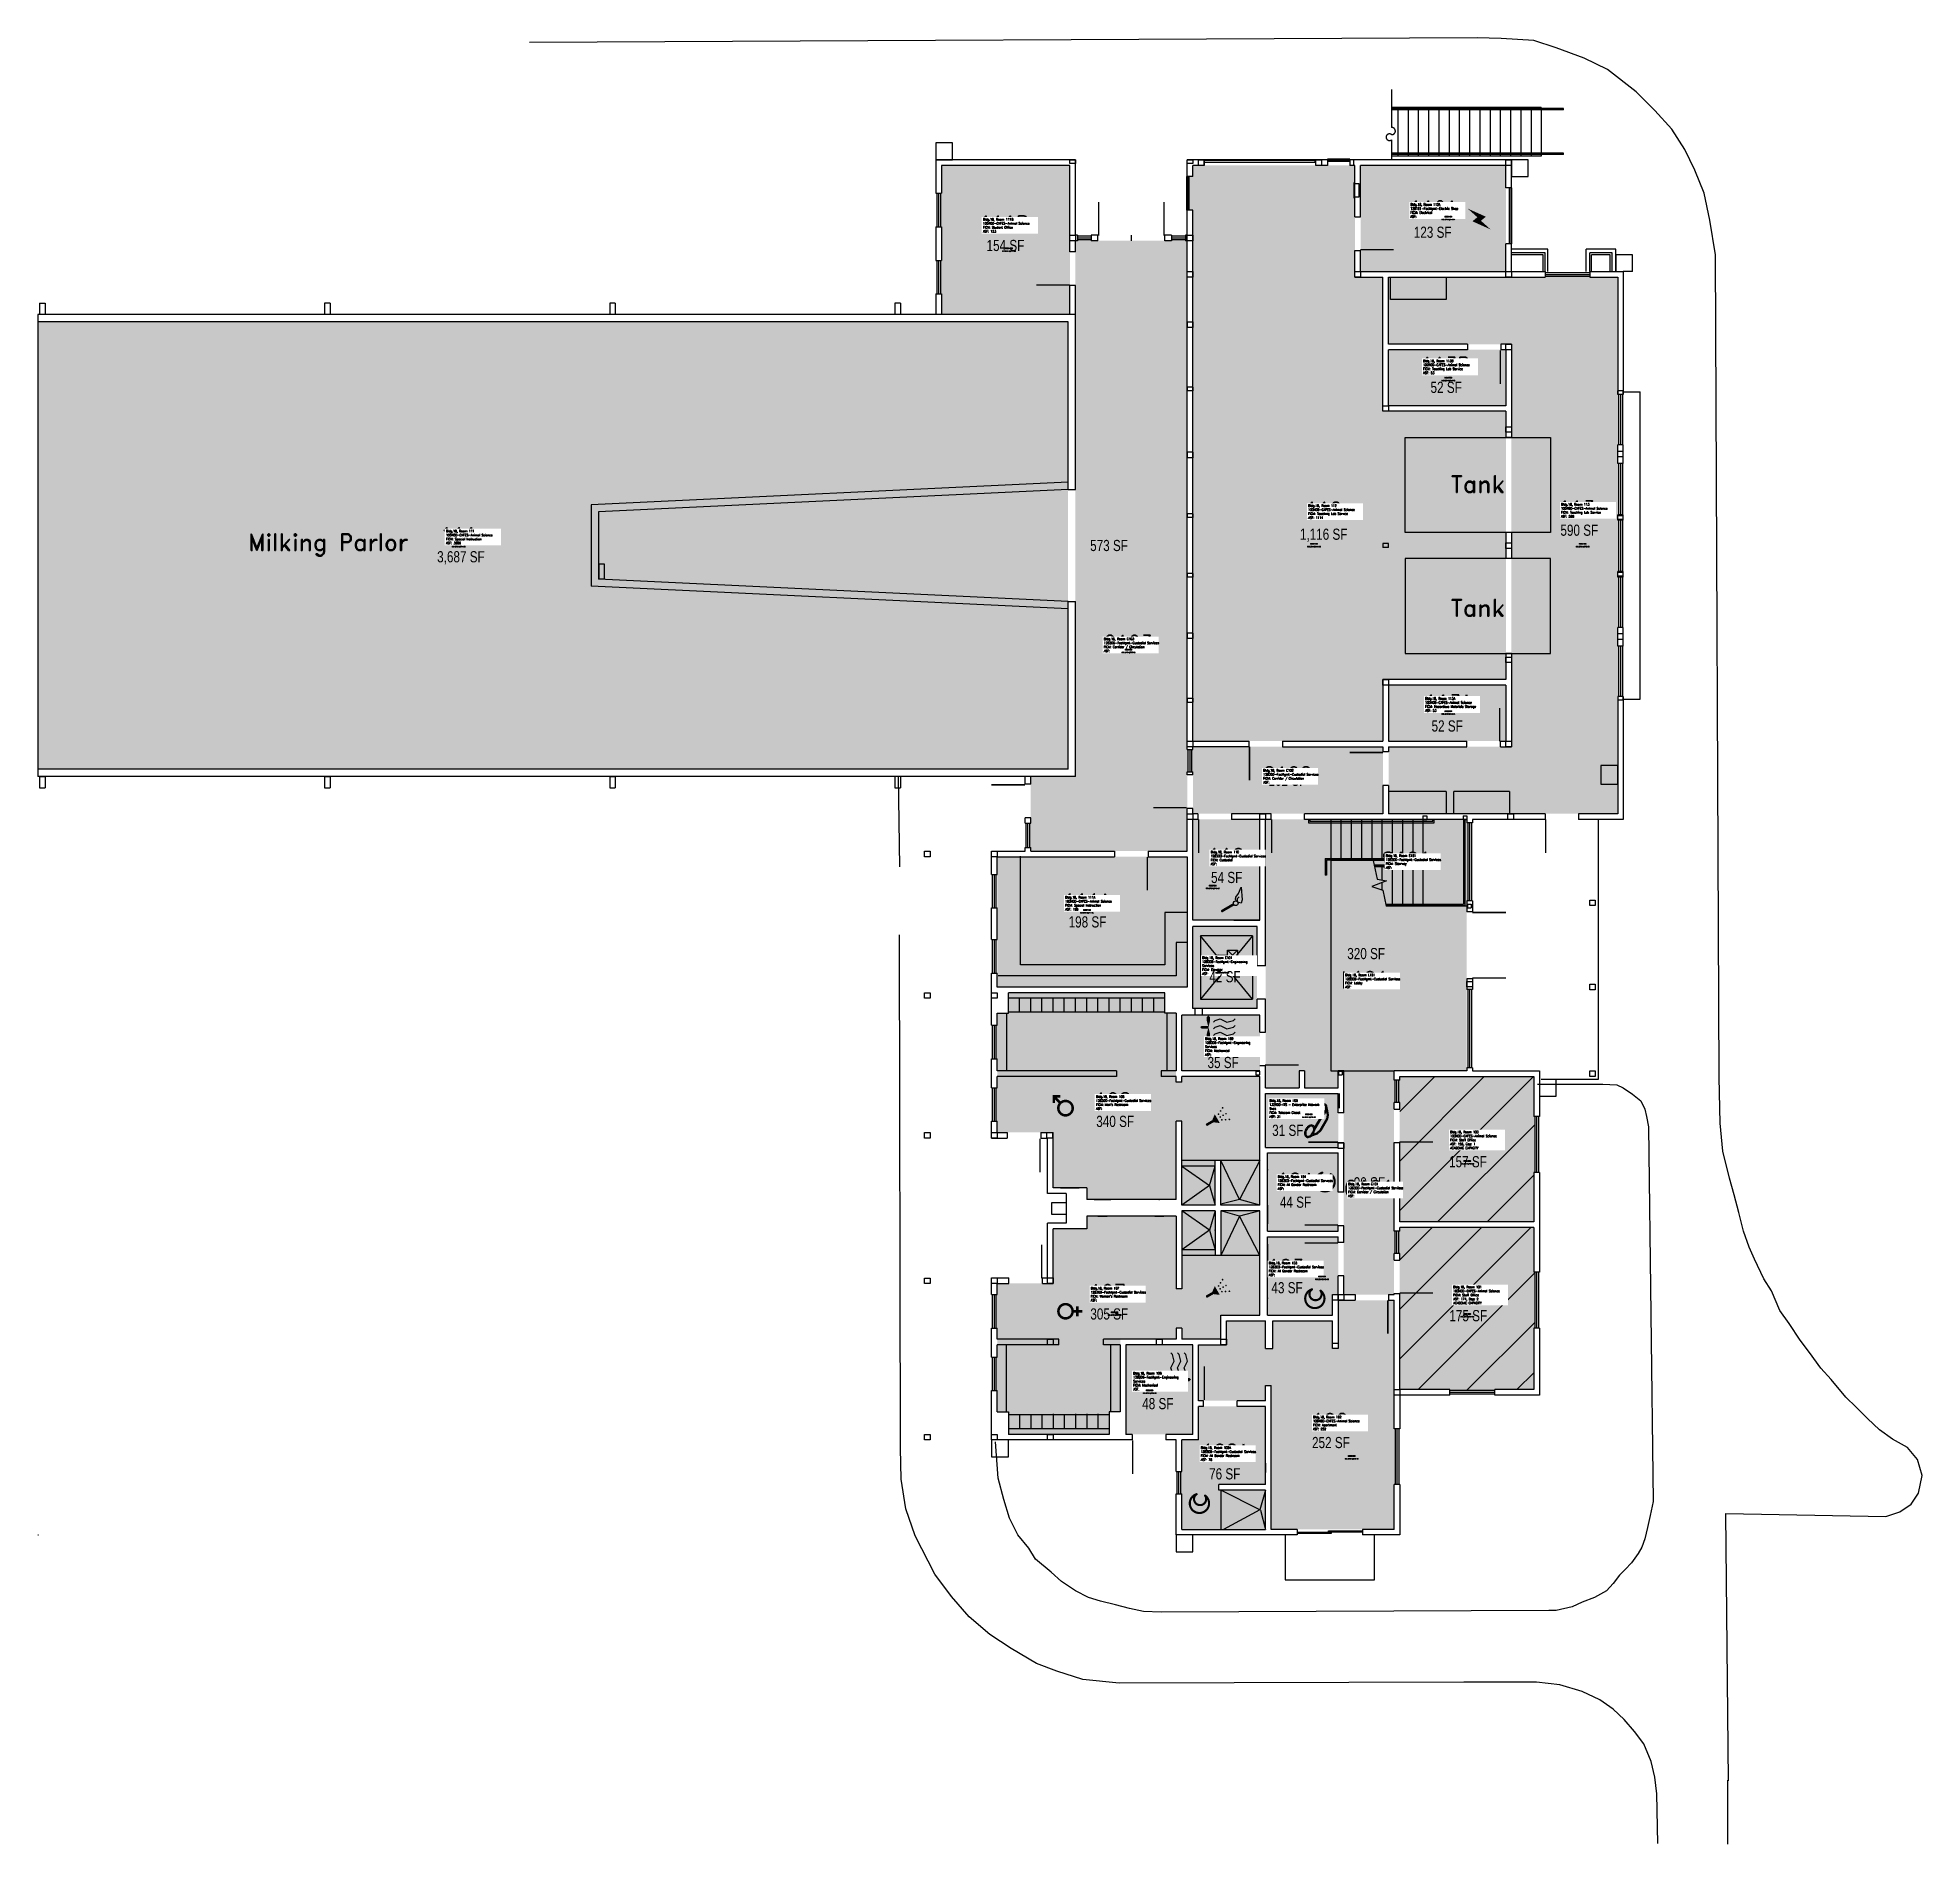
# Model space of a CAD drawing. Header units: inches. Extents: x 0 to 2023, y -332 to 1607.
import ezdxf
from ezdxf.enums import TextEntityAlignment as Align

# ---------------------------------------------------------------- set-up
doc = ezdxf.new("R2010")
doc.units = ezdxf.units.IN
doc.header["$LTSCALE"] = 100
doc.header["$MEASUREMENT"] = 0
doc.linetypes.add('DASHDOT', pattern=[12, 6, -3, 0, -3])
doc.linetypes.add('DASHED', pattern=[9, 6, -3])
doc.layers.get('0').update_dxf_attribs({"linetype": 'CONTINUOUS'})
for name, color, linetype in [('A-COLS', 5, 'CONTINUOUS'), ('A-DOOR', 2, 'CONTINUOUS'), ('A-FLOR', 3, 'CONTINUOUS'), ('A-GLAZ', 1, 'CONTINUOUS'), ('A-GLAZ-SILL', 2, 'CONTINUOUS'), ('A-IDEN-CNUM', 7, 'CONTINUOUS'), ('A-IDEN-ICON', 4, 'CONTINUOUS'), ('A-IDEN-RNUM', 7, 'CONTINUOUS'), ('A-IDEN-SNUM', 4, 'CONTINUOUS'), ('A-IDEN-TEXT', 4, 'CONTINUOUS'), ('A-IDEN-VNUM', 4, 'CONTINUOUS'), ('A-SITE', 3, 'CONTINUOUS'), ('A-WALL', 5, 'CONTINUOUS'), ('AREA-TEXT', 3, 'CONTINUOUS'), ('Rooms-Capacity', 4, 'CONTINUOUS'), ('Rooms-Category-Color', 7, 'CONTINUOUS'), ('Rooms-College-Color', 7, 'CONTINUOUS'), ('Rooms-Department-Color', 7, 'CONTINUOUS'), ('Rooms-Division-Color', 7, 'CONTINUOUS'), ('Rooms-Information', 7, 'CONTINUOUS')]:
    doc.layers.add(name, color=color, linetype=linetype)
doc.styles.add('AREA', font='arial.ttf', dxfattribs={"width": 0.75, "height": 24})
doc.styles.add('ROOMSNUMBER', font='TXT.SHX', dxfattribs={"height": 0.03})
doc.styles.add('ROOMVNUMBER', font='simplex.shx', dxfattribs={"width": 0.85})
doc.styles.add('TEXT', font='ROMAND')

# ---------------------------------------------------------------- blocks, each defined once
blk = doc.blocks.new('CPELECT')
blk.add_lwpolyline([(0.062, 0.063, 0, 0.03, 0), (0.01, -0.017, 0.03, 0.03, 0), (-0.01, 0.007, 0.03, 0, 0), (-0.062, -0.073, 0.03, 0, 0)], format="xyseb")
blk = doc.blocks.new('CPCUST')
for p, q in [((0.017, -0.064), (0.02, -0.047)), ((0.036, -0.07), (0.017, -0.064)), ((0.026, -0.041), (0.045, -0.041)), ((0.03, -0.034), (0.038, -0.03)), ((0.112, -0.063), (0.036, -0.07)), ((0.038, -0.03), (0.053, -0.032)), ((0.045, -0.041), (0.054, -0.051)), ((0.053, -0.032), (0.075, -0.048)), ((0.075, -0.048), (0.112, -0.063))]:
    blk.add_line(p, q)
at = {"const_width": 0.015}
blk.add_lwpolyline([(-0.03, 0.05), (0.01, -0.019)], dxfattribs=at)
at = {"const_width": 0.0075}
blk.add_lwpolyline([(-0.033, 0.048, 1), (-0.027, 0.052, 1)], format="xyb", close=True, dxfattribs=at)
blk.add_circle((0.016, -0.031), 0.0141)
blk = doc.blocks.new('CPELEV')
for p, q in [((-0.035, 0.03), (-0.035, -0.08)), ((0.015, 0.03), (0.015, -0.02)), ((0.045, -0.08), (-0.015, -0.02)), ((-0.015, -0.08), (0.045, -0.02)), ((-0.015, -0.02), (0.045, -0.02)), ((-0.015, -0.08), (-0.015, -0.02)), ((0.045, -0.08), (-0.015, -0.08)), ((0.045, -0.02), (0.045, -0.08))]:
    blk.add_line(p, q)
at = {"const_width": 0.0106}
blk.add_lwpolyline([(-0.015, 0.03, 1), (-0.005, 0.03, 1)], format="xyb", close=True, dxfattribs=at)
blk.add_arc((-0.01, 0.03), 0.025, 0, 180)
blk = doc.blocks.new('CPMEN')
at = {"const_width": 0.015}
blk.add_lwpolyline([(-0.058, -0.02, 1), (0.028, -0.02, 1)], format="xyb", close=True, dxfattribs=at)
for points in [[(0.015, 0.01), (0.055, 0.05)], [(0.055, 0.01), (0.055, 0.05), (0.015, 0.05)]]:
    blk.add_lwpolyline(points, dxfattribs=at)
blk = doc.blocks.new('CPWOMEN')
at = {"const_width": 0.015}
blk.add_lwpolyline([(-0.0375, 0, 1), (0.0475, 0, 1)], format="xyb", close=True, dxfattribs=at)
for points in [[(-0.025, -0.07), (0.035, -0.07)], [(0.005, -0.04), (0.005, -0.1)]]:
    blk.add_lwpolyline(points, dxfattribs=at)
blk = doc.blocks.new('CPMECH')
for p, q in [((0.005, 0.025), (0.015, 0.035)), ((0.015, 0.035), (0.045, 0.045)), ((0.015, -0.005), (0.045, 0.005)), ((0.045, 0.045), (0.085, 0.025)), ((0.045, 0.005), (0.085, -0.015)), ((0.085, 0.025), (0.125, 0.035)), ((0.125, 0.035), (0.135, 0.045)), ((0.125, -0.005), (0.135, 0.005)), ((0.005, -0.015), (0.015, -0.005)), ((0.005, -0.055), (0.015, -0.045)), ((0.015, -0.045), (0.045, -0.035)), ((0.045, -0.035), (0.085, -0.055)), ((0.085, -0.015), (0.125, -0.005)), ((0.085, -0.055), (0.125, -0.045)), ((0.125, -0.045), (0.135, -0.035))]:
    blk.add_line(p, q)
at = {"const_width": 0.0075}
blk.add_lwpolyline([(-0.068, -0.007, 1), (-0.062, -0.003, 1)], format="xyb", close=True, dxfattribs=at)
at = {"const_width": 0.015}
blk.add_lwpolyline([(-0.025, -0.005), (-0.065, -0.005)], dxfattribs=at)
for points in [[(-0.025, -0.005, 0, 0.02, 0), (-0.025, 0.035, 0.02, 0.02, 0), (-0.025, 0.055, 0.02, 0, 0), (-0.025, 0.065, 0, 0, 0)], [(-0.025, -0.005, 0, 0.02, 0), (-0.025, -0.045, 0.02, 0.02, 0), (-0.025, -0.065, 0.02, 0, 0), (-0.025, -0.075, 0, 0, 0)]]:
    blk.add_lwpolyline(points, format="xyseb")
blk = doc.blocks.new('CPBATH')
at = {"const_width": 0.0127}
for points in [[(0.057, 0.017, 0.861492), (-0.055, 0, 1)], [(-0.055, 0, 0.726902), (0.049, -0.034, 1)], [(0.057, 0.017, 0.729002), (-0.008, -0.004, 1)], [(-0.008, -0.004, 0.609468), (0.049, -0.034, 1)]]:
    blk.add_lwpolyline(points, format="xyb", dxfattribs=at)
at = {"const_width": 0.00637}
for points in [[(0.054, 0.015, 1), (0.06, 0.018, 1)], [(0.046, -0.035, 1), (0.051, -0.032, 1)]]:
    blk.add_lwpolyline(points, format="xyb", close=True, dxfattribs=at)
blk = doc.blocks.new('CPSHOWER')
blk.add_lwpolyline([(-0.015, 0.04, 0, 0.06, 0), (0.005, 0.005, 0.06, 0.06, 0)], format="xyseb")
at = {"const_width": 0.015}
blk.add_lwpolyline([(-0.01, 0.031), (-0.03, 0.066)], dxfattribs=at)
for points, const_width in [([(-0.032, 0.062, 1), (-0.028, 0.069, 1)], 0.0075), ([(0.03, -0.004, 1), (0.034, -0.001, 1)], 0.005), ([(-0.004, -0.024, 1), (0, -0.021, 1)], 0.005), ([(-0.003, -0.046, 1), (0.001, -0.043, 1)], 0.005), ([(-0.002, -0.068, 1), (0.003, -0.066, 1)], 0.005), ([(0.013, -0.014, 1), (0.017, -0.011, 1)], 0.005), ([(0.023, -0.031, 1), (0.027, -0.028, 1)], 0.005), ([(0.033, -0.048, 1), (0.037, -0.046, 1)], 0.005), ([(0.049, -0.016, 1), (0.053, -0.013, 1)], 0.005), ([(0.067, -0.028, 1), (0.072, -0.026, 1)], 0.005)]:
    blk.add_lwpolyline(points, format="xyb", close=True, dxfattribs=dict(const_width=const_width))
blk = doc.blocks.new('CPPHONE')
for p, q in [((0.0096, 0.0252), (-0.0196, -0.0252)), ((0.0169, 0.0279), (-0.0182, -0.0329))]:
    blk.add_line(p, q)
for points in [[(0.0364, 0.0572), (0.0417, 0.0308), (0.0382, 0.0108), (0.0082, -0.0411), (-0.0083, -0.0558), (-0.0338, -0.0645)], [(0.0334, 0.047), (0.0366, 0.0307), (0.0334, 0.0126), (0.0043, -0.0379), (-0.0109, -0.0514), (-0.0265, -0.0567)]]:
    blk.add_lwpolyline(points)
for points in [[(0.0288, 0.0786, 0.139889), (0.0216, 0.0804, 0.107118), (0.0122, 0.0781, 0.079812), (0.0039, 0.0722, 0.067459), (-0.0035, 0.0626, 0.067459), (-0.008, 0.0515, 0.079812), (-0.009, 0.0413, 0.107118), (-0.0064, 0.032, 0.139889), (-0.0012, 0.0267, 0.139889), (0.0061, 0.0248, 0.107118), (0.0155, 0.0272, 0.079812), (0.0238, 0.0331, 0.067459), (0.0312, 0.0426, 0.067459), (0.0357, 0.0538, 0.079812), (0.0367, 0.0639, 0.107118), (0.034, 0.0732, 0.139889)], [(0.0263, 0.0743, 0.139889), (0.0218, 0.0754, 0.107118), (0.0144, 0.0736, 0.079812), (0.0074, 0.0686, 0.067459), (0.0008, 0.0601, 0.067459), (-0.0032, 0.0502, 0.079812), (-0.004, 0.0417, 0.107118), (-0.0019, 0.0344, 0.139889), (0.0013, 0.031, 0.139889), (0.0059, 0.0298, 0.107118), (0.0133, 0.0317, 0.079812), (0.0203, 0.0367, 0.067459), (0.0268, 0.0451, 0.067459), (0.0309, 0.055, 0.079812), (0.0317, 0.0636, 0.107118), (0.0296, 0.0709, 0.139889)], [(-0.0262, -0.0167, 0.139889), (-0.0334, -0.0148, 0.107118), (-0.0428, -0.0172, 0.079812), (-0.0511, -0.0231, 0.067459), (-0.0585, -0.0326, 0.067459), (-0.063, -0.0438, 0.079812), (-0.064, -0.0539, 0.107118), (-0.0614, -0.0632, 0.139889), (-0.0562, -0.0686, 0.139889), (-0.0489, -0.0704, 0.107118), (-0.0395, -0.0681, 0.079812), (-0.0312, -0.0622, 0.067459), (-0.0238, -0.0526, 0.067459), (-0.0193, -0.0415, 0.079812), (-0.0183, -0.0313, 0.107118), (-0.021, -0.022, 0.139889)], [(-0.0287, -0.021, 0.139889), (-0.0332, -0.0198, 0.107118), (-0.0406, -0.0217, 0.079812), (-0.0476, -0.0267, 0.067459), (-0.0542, -0.0351, 0.067459), (-0.0582, -0.045, 0.079812), (-0.059, -0.0536, 0.107118), (-0.0569, -0.0609, 0.139889), (-0.0537, -0.0643, 0.139889), (-0.0491, -0.0654, 0.107118), (-0.0417, -0.0636, 0.079812), (-0.0347, -0.0586, 0.067459), (-0.0282, -0.0501, 0.067459), (-0.0241, -0.0402, 0.079812), (-0.0233, -0.0317, 0.107118), (-0.0254, -0.0244, 0.139889)]]:
    blk.add_lwpolyline(points, format="xyb", close=True)

msp = doc.modelspace()

# ---------------------------------------------------------------- hatches: boundary and pattern name
at = {"layer": 'Rooms-Capacity'}
h = msp.add_hatch(dxfattribs=at)
h.set_pattern_fill('ANSI31', color=256, scale=300, style=0)
h.paths.add_polyline_path([(1462, 457.1), (1462, 464), (1461, 464), (1461, 488), (1462, 488), (1462, 492), (1606, 492), (1606, 449), (1607, 449), (1607, 389), (1606, 389), (1606, 336), (1462, 336)])
h = msp.add_hatch(dxfattribs=at)
h.set_pattern_fill('ANSI31', color=256, scale=300, style=0)
h.paths.add_polyline_path([(1606, 222), (1607, 222), (1607, 282), (1606, 282), (1606, 330), (1462, 330), (1462, 326), (1461, 326), (1461, 302), (1462, 302), (1462, 156), (1516, 156), (1516, 155), (1564, 155), (1564, 156), (1606, 156)])
at = {"layer": 'Rooms-Category-Color', "true_color": 0xfa9ba3}
for points in [[(1108, 1310), (970, 1310), (970, 1332), (969, 1332), (969, 1368), (970, 1368), (970, 1404), (969, 1404), (969, 1440), (970, 1440), (970, 1470), (1108, 1470)], [(1462, 457.1), (1462, 464), (1461, 464), (1461, 488), (1462, 488), (1462, 492), (1606, 492), (1606, 449), (1607, 449), (1607, 389), (1606, 389), (1606, 336), (1462, 336)], [(1606, 222), (1607, 222), (1607, 282), (1606, 282), (1606, 330), (1462, 330), (1462, 326), (1461, 326), (1461, 302), (1462, 302), (1462, 156), (1516, 156), (1516, 155), (1564, 155), (1564, 156), (1606, 156)]]:
    msp.add_hatch(color=241, dxfattribs=at).paths.add_polyline_path(points)
at = {"layer": 'Rooms-Category-Color', "true_color": 0xe3f498}
for points in [[(1240, 1470), (1414, 1470), (1414, 1414.7), (1414, 1350), (1444, 1350), (1444, 1206), (1576, 1206), (1576, 918), (1444, 918), (1444, 852), (1240, 852), (1240, 1422), (1236, 1422), (1236, 1458), (1240, 1458)], [(1697, 900), (1696, 900), (1696, 774), (1450, 774), (1450, 846), (1582, 846), (1582, 1278), (1450, 1278), (1450, 1350), (1618, 1350), (1618, 1351), (1666, 1351), (1666, 1350), (1696, 1350), (1696, 1224), (1697, 1224), (1697, 1170), (1696, 1170), (1696, 1150), (1697, 1150), (1697, 1095), (1696, 1095), (1696, 1089), (1697, 1089), (1697, 1034), (1696, 1034), (1696, 1028), (1697, 1028), (1697, 974), (1696, 974), (1696, 954), (1697, 954)], [(0, 1302), (1106, 1302), (1106, 822), (0, 822)], [(1450, 1272), (1576, 1272), (1576, 1212), (1450, 1212)], [(1030, 728), (1234, 728), (1234, 588), (1030, 588)]]:
    msp.add_hatch(color=61, dxfattribs=at).paths.add_polyline_path(points)
at = {"layer": 'Rooms-Category-Color', "true_color": 0xadadad}
for points in [[(1420, 1470), (1576, 1470), (1576, 1356), (1420, 1356)], [(1114, 1389), (1116, 1389), (1116, 1390), (1131, 1390), (1131, 1389), (1217, 1389), (1217, 1390), (1232, 1390), (1232, 1389), (1234, 1389), (1234, 843), (1235, 843), (1235, 819), (1234, 819), (1234, 734), (1066, 734), (1066, 738), (1065, 738), (1065, 764), (1066, 764), (1066, 814), (1114, 814)], [(1240, 846), (1240, 843), (1239, 843), (1239, 819), (1240, 819), (1240, 774), (1444, 774), (1444, 846)], [(1240, 768), (1312, 768), (1312, 660), (1240, 660)], [(1388, 768), (1388, 675), (1534, 675), (1534, 668.9), (1534, 597), (1534, 498), (1396, 498), (1396, 480), (1360, 480), (1360, 498), (1354, 498), (1354, 480), (1318, 480), (1318, 539.6), (1318, 611), (1318, 768), (1359.9, 768)], [(1534, 675), (1388, 675), (1388, 768), (1534, 768), (1534, 764.5), (1535, 764.5), (1535, 680.5), (1534, 680.5)], [(1240, 653), (1309, 653), (1309, 565), (1240, 565)], [(1210, 560), (1222, 560), (1222, 486), (1228, 486), (1228, 492), (1312, 492), (1312, 354), (1270, 354), (1270, 402), (1264, 402), (1264, 354), (1228, 354), (1228, 444), (1222, 444), (1222, 360), (1126, 360), (1126, 372.5), (1090, 372.5), (1090, 432), (1030, 432), (1030, 444), (1029, 444), (1029, 480), (1030, 480), (1030, 511), (1029, 511), (1029, 547), (1030, 547), (1030, 560), (1042, 560), (1042, 582), (1210, 582)], [(1228, 558), (1312, 558), (1312, 498), (1228, 498)], [(1402, 258), (1456, 258), (1456, 302), (1457, 302), (1457, 326), (1456, 326), (1456, 464), (1457, 464), (1457, 488), (1456, 488), (1456, 498), (1402, 498), (1402, 420.9)], [(1318, 474), (1396, 474), (1396, 416), (1318, 416)], [(1320, 410), (1396, 410), (1396, 326), (1320, 326)], [(1126, 328.5), (1126, 342), (1222, 342), (1222, 264), (1228, 264), (1228, 348), (1264, 348), (1264, 300), (1270, 300), (1270, 348), (1312, 348), (1312, 236), (1270, 236), (1270, 210), (1228, 210), (1228, 222), (1222, 222), (1222, 210), (1162, 210), (1162, 132), (1150, 132), (1150, 108), (1042, 108), (1042, 132), (1030, 132), (1030, 155), (1029, 155), (1029, 191), (1030, 191), (1030, 222), (1029, 222), (1029, 258), (1030, 258), (1030, 270), (1090, 270), (1090, 328.5)], [(1320, 320), (1396, 320), (1396, 258), (1390, 258), (1390, 236), (1320, 236)], [(1168, 204), (1240, 204), (1240, 108), (1168, 108)], [(1246, 138), (1318, 138), (1318, 54), (1268, 54), (1268, 48), (1318, 48), (1318, 6), (1228, 6), (1228, 44), (1227, 44), (1227, 68), (1228, 68), (1228, 102), (1246, 102)]]:
    msp.add_hatch(color=253, dxfattribs=at).paths.add_polyline_path(points)
at = {"layer": 'Rooms-Category-Color', "true_color": 0xe3c5e1}
msp.add_hatch(color=254, dxfattribs=at).paths.add_polyline_path([(1450, 912), (1576, 912), (1576, 852), (1450, 852)])
at = {"layer": 'Rooms-Category-Color', "true_color": 0x728ef3}
msp.add_hatch(color=171, dxfattribs=at).paths.add_polyline_path([(1396, 252), (1396, 200), (1390, 200), (1390, 230), (1326, 230), (1326, 200), (1318, 200), (1318, 230), (1276, 230), (1276, 204), (1246, 204), (1246, 144), (1318, 144), (1318, 160.5), (1324, 160.5), (1324, 6), (1456, 6), (1456, 54), (1457, 54), (1457, 114), (1456, 114), (1456, 252)])
at = {"layer": 'Rooms-College-Color', "true_color": 0xe3c5e1}
for points in [[(1108, 1310), (970, 1310), (970, 1332), (969, 1332), (969, 1368), (970, 1368), (970, 1404), (969, 1404), (969, 1440), (970, 1440), (970, 1470), (1108, 1470)], [(1240, 1470), (1414, 1470), (1414, 1414.7), (1414, 1350), (1444, 1350), (1444, 1206), (1576, 1206), (1576, 918), (1444, 918), (1444, 852), (1240, 852), (1240, 1422), (1236, 1422), (1236, 1458), (1240, 1458)], [(1697, 900), (1696, 900), (1696, 774), (1450, 774), (1450, 846), (1582, 846), (1582, 1278), (1450, 1278), (1450, 1350), (1618, 1350), (1618, 1351), (1666, 1351), (1666, 1350), (1696, 1350), (1696, 1224), (1697, 1224), (1697, 1170), (1696, 1170), (1696, 1150), (1697, 1150), (1697, 1095), (1696, 1095), (1696, 1089), (1697, 1089), (1697, 1034), (1696, 1034), (1696, 1028), (1697, 1028), (1697, 974), (1696, 974), (1696, 954), (1697, 954)], [(0, 1302), (1106, 1302), (1106, 822), (0, 822)], [(1450, 1272), (1576, 1272), (1576, 1212), (1450, 1212)], [(1450, 912), (1576, 912), (1576, 852), (1450, 852)], [(1030, 728), (1234, 728), (1234, 588), (1030, 588)], [(1462, 457.1), (1462, 464), (1461, 464), (1461, 488), (1462, 488), (1462, 492), (1606, 492), (1606, 449), (1607, 449), (1607, 389), (1606, 389), (1606, 336), (1462, 336)], [(1318, 474), (1396, 474), (1396, 416), (1318, 416)], [(1606, 222), (1607, 222), (1607, 282), (1606, 282), (1606, 330), (1462, 330), (1462, 326), (1461, 326), (1461, 302), (1462, 302), (1462, 156), (1516, 156), (1516, 155), (1564, 155), (1564, 156), (1606, 156)]]:
    msp.add_hatch(color=254, dxfattribs=at).paths.add_polyline_path(points)
at = {"layer": 'Rooms-College-Color', "true_color": 0xadadad}
for points in [[(1420, 1470), (1576, 1470), (1576, 1356), (1420, 1356)], [(1114, 1389), (1116, 1389), (1116, 1390), (1131, 1390), (1131, 1389), (1217, 1389), (1217, 1390), (1232, 1390), (1232, 1389), (1234, 1389), (1234, 843), (1235, 843), (1235, 819), (1234, 819), (1234, 734), (1066, 734), (1066, 738), (1065, 738), (1065, 764), (1066, 764), (1066, 814), (1114, 814)], [(1240, 846), (1240, 843), (1239, 843), (1239, 819), (1240, 819), (1240, 774), (1444, 774), (1444, 846)], [(1240, 768), (1312, 768), (1312, 660), (1240, 660)], [(1388, 768), (1388, 675), (1534, 675), (1534, 668.9), (1534, 597), (1534, 498), (1396, 498), (1396, 480), (1360, 480), (1360, 498), (1354, 498), (1354, 480), (1318, 480), (1318, 539.6), (1318, 611), (1318, 768), (1359.9, 768)], [(1534, 675), (1388, 675), (1388, 768), (1534, 768), (1534, 764.5), (1535, 764.5), (1535, 680.5), (1534, 680.5)], [(1240, 653), (1309, 653), (1309, 565), (1240, 565)], [(1210, 560), (1222, 560), (1222, 486), (1228, 486), (1228, 492), (1312, 492), (1312, 354), (1270, 354), (1270, 402), (1264, 402), (1264, 354), (1228, 354), (1228, 444), (1222, 444), (1222, 360), (1126, 360), (1126, 372.5), (1090, 372.5), (1090, 432), (1030, 432), (1030, 444), (1029, 444), (1029, 480), (1030, 480), (1030, 511), (1029, 511), (1029, 547), (1030, 547), (1030, 560), (1042, 560), (1042, 582), (1210, 582)], [(1228, 558), (1312, 558), (1312, 498), (1228, 498)], [(1402, 258), (1456, 258), (1456, 302), (1457, 302), (1457, 326), (1456, 326), (1456, 464), (1457, 464), (1457, 488), (1456, 488), (1456, 498), (1402, 498), (1402, 420.9)], [(1320, 410), (1396, 410), (1396, 326), (1320, 326)], [(1126, 328.5), (1126, 342), (1222, 342), (1222, 264), (1228, 264), (1228, 348), (1264, 348), (1264, 300), (1270, 300), (1270, 348), (1312, 348), (1312, 236), (1270, 236), (1270, 210), (1228, 210), (1228, 222), (1222, 222), (1222, 210), (1162, 210), (1162, 132), (1150, 132), (1150, 108), (1042, 108), (1042, 132), (1030, 132), (1030, 155), (1029, 155), (1029, 191), (1030, 191), (1030, 222), (1029, 222), (1029, 258), (1030, 258), (1030, 270), (1090, 270), (1090, 328.5)], [(1320, 320), (1396, 320), (1396, 258), (1390, 258), (1390, 236), (1320, 236)], [(1168, 204), (1240, 204), (1240, 108), (1168, 108)]]:
    msp.add_hatch(color=253, dxfattribs=at).paths.add_polyline_path(points)
at = {"layer": 'Rooms-College-Color', "true_color": 0x80bc67}
for points in [[(1396, 252), (1396, 200), (1390, 200), (1390, 230), (1326, 230), (1326, 200), (1318, 200), (1318, 230), (1276, 230), (1276, 204), (1246, 204), (1246, 144), (1318, 144), (1318, 160.5), (1324, 160.5), (1324, 6), (1456, 6), (1456, 54), (1457, 54), (1457, 114), (1456, 114), (1456, 252)], [(1246, 138), (1318, 138), (1318, 54), (1268, 54), (1268, 48), (1318, 48), (1318, 6), (1228, 6), (1228, 44), (1227, 44), (1227, 68), (1228, 68), (1228, 102), (1246, 102)]]:
    msp.add_hatch(color=83, dxfattribs=at).paths.add_polyline_path(points)
at = {"layer": 'Rooms-Department-Color', "true_color": 0xe3c5e1}
for points in [[(1108, 1310), (970, 1310), (970, 1332), (969, 1332), (969, 1368), (970, 1368), (970, 1404), (969, 1404), (969, 1440), (970, 1440), (970, 1470), (1108, 1470)], [(1240, 1470), (1414, 1470), (1414, 1414.7), (1414, 1350), (1444, 1350), (1444, 1206), (1576, 1206), (1576, 918), (1444, 918), (1444, 852), (1240, 852), (1240, 1422), (1236, 1422), (1236, 1458), (1240, 1458)], [(1697, 900), (1696, 900), (1696, 774), (1450, 774), (1450, 846), (1582, 846), (1582, 1278), (1450, 1278), (1450, 1350), (1618, 1350), (1618, 1351), (1666, 1351), (1666, 1350), (1696, 1350), (1696, 1224), (1697, 1224), (1697, 1170), (1696, 1170), (1696, 1150), (1697, 1150), (1697, 1095), (1696, 1095), (1696, 1089), (1697, 1089), (1697, 1034), (1696, 1034), (1696, 1028), (1697, 1028), (1697, 974), (1696, 974), (1696, 954), (1697, 954)], [(0, 1302), (1106, 1302), (1106, 822), (0, 822)], [(1450, 1272), (1576, 1272), (1576, 1212), (1450, 1212)], [(1450, 912), (1576, 912), (1576, 852), (1450, 852)], [(1030, 728), (1234, 728), (1234, 588), (1030, 588)], [(1462, 457.1), (1462, 464), (1461, 464), (1461, 488), (1462, 488), (1462, 492), (1606, 492), (1606, 449), (1607, 449), (1607, 389), (1606, 389), (1606, 336), (1462, 336)], [(1606, 222), (1607, 222), (1607, 282), (1606, 282), (1606, 330), (1462, 330), (1462, 326), (1461, 326), (1461, 302), (1462, 302), (1462, 156), (1516, 156), (1516, 155), (1564, 155), (1564, 156), (1606, 156)], [(1396, 252), (1396, 200), (1390, 200), (1390, 230), (1326, 230), (1326, 200), (1318, 200), (1318, 230), (1276, 230), (1276, 204), (1246, 204), (1246, 144), (1318, 144), (1318, 160.5), (1324, 160.5), (1324, 6), (1456, 6), (1456, 54), (1457, 54), (1457, 114), (1456, 114), (1456, 252)]]:
    msp.add_hatch(color=254, dxfattribs=at).paths.add_polyline_path(points)
at = {"layer": 'Rooms-Department-Color', "true_color": 0xacacac}
for points in [[(1420, 1470), (1576, 1470), (1576, 1356), (1420, 1356)], [(1114, 1389), (1116, 1389), (1116, 1390), (1131, 1390), (1131, 1389), (1217, 1389), (1217, 1390), (1232, 1390), (1232, 1389), (1234, 1389), (1234, 843), (1235, 843), (1235, 819), (1234, 819), (1234, 734), (1066, 734), (1066, 738), (1065, 738), (1065, 764), (1066, 764), (1066, 814), (1114, 814)], [(1240, 846), (1240, 843), (1239, 843), (1239, 819), (1240, 819), (1240, 774), (1444, 774), (1444, 846)], [(1240, 768), (1312, 768), (1312, 660), (1240, 660)], [(1388, 768), (1388, 675), (1534, 675), (1534, 668.9), (1534, 597), (1534, 498), (1396, 498), (1396, 480), (1360, 480), (1360, 498), (1354, 498), (1354, 480), (1318, 480), (1318, 539.6), (1318, 611), (1318, 768), (1359.9, 768)], [(1534, 675), (1388, 675), (1388, 768), (1534, 768), (1534, 764.5), (1535, 764.5), (1535, 680.5), (1534, 680.5)], [(1240, 653), (1309, 653), (1309, 565), (1240, 565)], [(1210, 560), (1222, 560), (1222, 486), (1228, 486), (1228, 492), (1312, 492), (1312, 354), (1270, 354), (1270, 402), (1264, 402), (1264, 354), (1228, 354), (1228, 444), (1222, 444), (1222, 360), (1126, 360), (1126, 372.5), (1090, 372.5), (1090, 432), (1030, 432), (1030, 444), (1029, 444), (1029, 480), (1030, 480), (1030, 511), (1029, 511), (1029, 547), (1030, 547), (1030, 560), (1042, 560), (1042, 582), (1210, 582)], [(1228, 558), (1312, 558), (1312, 498), (1228, 498)], [(1402, 258), (1456, 258), (1456, 302), (1457, 302), (1457, 326), (1456, 326), (1456, 464), (1457, 464), (1457, 488), (1456, 488), (1456, 498), (1402, 498), (1402, 420.9)], [(1318, 474), (1396, 474), (1396, 416), (1318, 416)], [(1320, 410), (1396, 410), (1396, 326), (1320, 326)], [(1126, 328.5), (1126, 342), (1222, 342), (1222, 264), (1228, 264), (1228, 348), (1264, 348), (1264, 300), (1270, 300), (1270, 348), (1312, 348), (1312, 236), (1270, 236), (1270, 210), (1228, 210), (1228, 222), (1222, 222), (1222, 210), (1162, 210), (1162, 132), (1150, 132), (1150, 108), (1042, 108), (1042, 132), (1030, 132), (1030, 155), (1029, 155), (1029, 191), (1030, 191), (1030, 222), (1029, 222), (1029, 258), (1030, 258), (1030, 270), (1090, 270), (1090, 328.5)], [(1320, 320), (1396, 320), (1396, 258), (1390, 258), (1390, 236), (1320, 236)], [(1168, 204), (1240, 204), (1240, 108), (1168, 108)], [(1246, 138), (1318, 138), (1318, 54), (1268, 54), (1268, 48), (1318, 48), (1318, 6), (1228, 6), (1228, 44), (1227, 44), (1227, 68), (1228, 68), (1228, 102), (1246, 102)]]:
    msp.add_hatch(color=253, dxfattribs=at).paths.add_polyline_path(points)
at = {"layer": 'Rooms-Division-Color', "true_color": 0xe3c5e1}
for points in [[(1108, 1310), (970, 1310), (970, 1332), (969, 1332), (969, 1368), (970, 1368), (970, 1404), (969, 1404), (969, 1440), (970, 1440), (970, 1470), (1108, 1470)], [(1240, 1470), (1414, 1470), (1414, 1414.7), (1414, 1350), (1444, 1350), (1444, 1206), (1576, 1206), (1576, 918), (1444, 918), (1444, 852), (1240, 852), (1240, 1422), (1236, 1422), (1236, 1458), (1240, 1458)], [(1697, 900), (1696, 900), (1696, 774), (1450, 774), (1450, 846), (1582, 846), (1582, 1278), (1450, 1278), (1450, 1350), (1618, 1350), (1618, 1351), (1666, 1351), (1666, 1350), (1696, 1350), (1696, 1224), (1697, 1224), (1697, 1170), (1696, 1170), (1696, 1150), (1697, 1150), (1697, 1095), (1696, 1095), (1696, 1089), (1697, 1089), (1697, 1034), (1696, 1034), (1696, 1028), (1697, 1028), (1697, 974), (1696, 974), (1696, 954), (1697, 954)], [(0, 1302), (1106, 1302), (1106, 822), (0, 822)], [(1450, 1272), (1576, 1272), (1576, 1212), (1450, 1212)], [(1450, 912), (1576, 912), (1576, 852), (1450, 852)], [(1030, 728), (1234, 728), (1234, 588), (1030, 588)], [(1462, 457.1), (1462, 464), (1461, 464), (1461, 488), (1462, 488), (1462, 492), (1606, 492), (1606, 449), (1607, 449), (1607, 389), (1606, 389), (1606, 336), (1462, 336)], [(1606, 222), (1607, 222), (1607, 282), (1606, 282), (1606, 330), (1462, 330), (1462, 326), (1461, 326), (1461, 302), (1462, 302), (1462, 156), (1516, 156), (1516, 155), (1564, 155), (1564, 156), (1606, 156)], [(1396, 252), (1396, 200), (1390, 200), (1390, 230), (1326, 230), (1326, 200), (1318, 200), (1318, 230), (1276, 230), (1276, 204), (1246, 204), (1246, 144), (1318, 144), (1318, 160.5), (1324, 160.5), (1324, 6), (1456, 6), (1456, 54), (1457, 54), (1457, 114), (1456, 114), (1456, 252)]]:
    msp.add_hatch(color=254, dxfattribs=at).paths.add_polyline_path(points)
at = {"layer": 'Rooms-Division-Color', "true_color": 0xadadad}
for points in [[(1420, 1470), (1576, 1470), (1576, 1356), (1420, 1356)], [(1114, 1389), (1116, 1389), (1116, 1390), (1131, 1390), (1131, 1389), (1217, 1389), (1217, 1390), (1232, 1390), (1232, 1389), (1234, 1389), (1234, 843), (1235, 843), (1235, 819), (1234, 819), (1234, 734), (1066, 734), (1066, 738), (1065, 738), (1065, 764), (1066, 764), (1066, 814), (1114, 814)], [(1240, 846), (1240, 843), (1239, 843), (1239, 819), (1240, 819), (1240, 774), (1444, 774), (1444, 846)], [(1240, 768), (1312, 768), (1312, 660), (1240, 660)], [(1388, 768), (1388, 675), (1534, 675), (1534, 668.9), (1534, 597), (1534, 498), (1396, 498), (1396, 480), (1360, 480), (1360, 498), (1354, 498), (1354, 480), (1318, 480), (1318, 539.6), (1318, 611), (1318, 768), (1359.9, 768)], [(1534, 675), (1388, 675), (1388, 768), (1534, 768), (1534, 764.5), (1535, 764.5), (1535, 680.5), (1534, 680.5)], [(1240, 653), (1309, 653), (1309, 565), (1240, 565)], [(1210, 560), (1222, 560), (1222, 486), (1228, 486), (1228, 492), (1312, 492), (1312, 354), (1270, 354), (1270, 402), (1264, 402), (1264, 354), (1228, 354), (1228, 444), (1222, 444), (1222, 360), (1126, 360), (1126, 372.5), (1090, 372.5), (1090, 432), (1030, 432), (1030, 444), (1029, 444), (1029, 480), (1030, 480), (1030, 511), (1029, 511), (1029, 547), (1030, 547), (1030, 560), (1042, 560), (1042, 582), (1210, 582)], [(1228, 558), (1312, 558), (1312, 498), (1228, 498)], [(1402, 258), (1456, 258), (1456, 302), (1457, 302), (1457, 326), (1456, 326), (1456, 464), (1457, 464), (1457, 488), (1456, 488), (1456, 498), (1402, 498), (1402, 420.9)], [(1318, 474), (1396, 474), (1396, 416), (1318, 416)], [(1320, 410), (1396, 410), (1396, 326), (1320, 326)], [(1126, 328.5), (1126, 342), (1222, 342), (1222, 264), (1228, 264), (1228, 348), (1264, 348), (1264, 300), (1270, 300), (1270, 348), (1312, 348), (1312, 236), (1270, 236), (1270, 210), (1228, 210), (1228, 222), (1222, 222), (1222, 210), (1162, 210), (1162, 132), (1150, 132), (1150, 108), (1042, 108), (1042, 132), (1030, 132), (1030, 155), (1029, 155), (1029, 191), (1030, 191), (1030, 222), (1029, 222), (1029, 258), (1030, 258), (1030, 270), (1090, 270), (1090, 328.5)], [(1320, 320), (1396, 320), (1396, 258), (1390, 258), (1390, 236), (1320, 236)], [(1168, 204), (1240, 204), (1240, 108), (1168, 108)], [(1246, 138), (1318, 138), (1318, 54), (1268, 54), (1268, 48), (1318, 48), (1318, 6), (1228, 6), (1228, 44), (1227, 44), (1227, 68), (1228, 68), (1228, 102), (1246, 102)]]:
    msp.add_hatch(color=253, dxfattribs=at).paths.add_polyline_path(points)

# ---------------------------------------------------------------- linework, layer by layer
at = {"layer": 'A-COLS', "linetype": 'Continuous'}
for p, q in [((1108, 1472), (1108, 1476)), ((1108, 1476), (1114, 1476)), ((1114, 1472), (1108, 1472)), ((1114, 1476), (1114, 1472)), ((1234, 1472), (1234, 1476)), ((1234, 1476), (1240, 1476)), ((1240, 1472), (1234, 1472)), ((1240, 1476), (1240, 1472)), ((1246, 1470), (1246, 1476)), ((1246, 1476), (1252, 1476)), ((1252, 1470), (1246, 1470)), ((1252, 1476), (1252, 1470)), ((1372, 1470), (1372, 1476)), ((1372, 1476), (1378, 1476)), ((1378, 1470), (1372, 1470)), ((1378, 1476), (1378, 1470)), ((1412.6, 1476), (1408.6, 1476)), ((1412.6, 1470), (1408.6, 1470)), ((1576, 1470), (1576, 1476)), ((1576, 1476), (1582, 1476)), ((1582, 1470), (1576, 1470)), ((1582, 1476), (1582, 1470)), ((1108, 1389), (1108, 1395)), ((1108, 1395), (1114, 1395)), ((1114, 1389), (1108, 1389)), ((1114, 1395), (1114, 1389)), ((1234, 1389), (1234, 1395)), ((1234, 1395), (1240, 1395)), ((1240, 1389), (1234, 1389)), ((1240, 1395), (1240, 1389)), ((1234, 1356), (1240, 1356)), ((1234, 1350), (1234, 1356)), ((1240, 1356), (1240, 1350)), ((1414, 1350), (1414, 1356)), ((1414, 1356), (1420, 1356)), ((1420, 1356), (1420, 1350)), ((1576, 1350), (1576, 1356)), ((1576, 1356), (1582, 1356)), ((1582, 1356), (1582, 1350)), ((1240, 1350), (1234, 1350)), ((1420, 1350), (1414, 1350)), ((1582, 1350), (1576, 1350)), ((2, 1322), (2, 1310)), ((8, 1322), (8, 1310)), ((314, 1322), (308, 1322)), ((308, 1322), (308, 1310)), ((314, 1322), (314, 1310)), ((620, 1322), (614, 1322)), ((614, 1322), (614, 1310)), ((620, 1322), (620, 1310)), ((926, 1322), (920, 1322)), ((920, 1322), (920, 1310)), ((926, 1322), (926, 1310)), ((1234, 1302), (1240, 1302)), ((1234, 1302), (1234, 1296)), ((1240, 1296), (1234, 1296)), ((1240, 1302), (1240, 1296)), ((1576, 1278), (1582, 1278)), ((1576, 1272), (1576, 1278)), ((1582, 1278), (1582, 1272)), ((1582, 1272), (1576, 1272)), ((1240, 1232), (1234, 1232)), ((1234, 1232), (1234, 1228)), ((1240, 1228), (1234, 1228)), ((1240, 1232), (1240, 1228)), ((1702, 1228), (1696, 1228)), ((1696, 1224), (1696, 1228)), ((1702, 1224), (1696, 1224)), ((1702, 1224), (1702, 1228)), ((1444, 1206), (1444, 1212)), ((1444, 1212), (1450, 1212)), ((1450, 1206), (1444, 1206)), ((1450, 1212), (1450, 1206)), ((1576, 1189.5), (1582, 1189.5)), ((1576, 1183.5), (1576, 1189.5)), ((1582, 1183.5), (1576, 1183.5)), ((1582, 1189.5), (1582, 1183.5)), ((1240, 1162), (1234, 1162)), ((1234, 1162), (1234, 1156)), ((1240, 1156), (1234, 1156)), ((1240, 1162), (1240, 1156)), ((1702, 1163), (1696, 1163)), ((1696, 1157), (1696, 1163)), ((1702, 1157), (1696, 1157)), ((1702, 1157), (1702, 1163)), ((1240, 1096), (1234, 1096)), ((1234, 1096), (1234, 1092)), ((1240, 1096), (1240, 1092)), ((1702, 1094), (1696, 1094)), ((1696, 1090), (1696, 1094)), ((1702, 1090), (1702, 1094)), ((1240, 1092), (1234, 1092)), ((1702, 1090), (1696, 1090)), ((1576, 1064.8), (1582, 1064.8)), ((1576, 1058.8), (1576, 1064.8)), ((1582, 1058.8), (1576, 1058.8)), ((1582, 1064.8), (1582, 1058.8)), ((1240, 1032), (1234, 1032)), ((1234, 1032), (1234, 1028)), ((1240, 1032), (1240, 1028)), ((1702, 1033), (1696, 1033)), ((1696, 1029), (1696, 1033)), ((1702, 1029), (1702, 1033)), ((1240, 1028), (1234, 1028)), ((1702, 1029), (1696, 1029)), ((1240, 968), (1234, 968)), ((1234, 968), (1234, 962)), ((1240, 962), (1234, 962)), ((1240, 968), (1240, 962)), ((1702, 967), (1696, 967)), ((1696, 961), (1696, 967)), ((1702, 961), (1696, 961)), ((1702, 961), (1702, 967)), ((1576, 942.3), (1582, 942.3)), ((1576, 936.3), (1576, 942.3)), ((1582, 936.3), (1576, 936.3)), ((1582, 942.3), (1582, 936.3)), ((1444, 918), (1450, 918)), ((1444, 912), (1444, 918)), ((1450, 912), (1444, 912)), ((1450, 918), (1450, 912)), ((1234, 898), (1240, 898)), ((1234, 898), (1234, 894)), ((1234, 894), (1240, 894)), ((1240, 898), (1240, 894)), ((1702, 900), (1696, 900)), ((1702, 896), (1696, 896)), ((1702, 896), (1702, 900)), ((1234, 852), (1240, 852)), ((1234, 846), (1234, 852)), ((1240, 852), (1240, 846)), ((1576, 846), (1576, 852)), ((1576, 852), (1582, 852)), ((1582, 852), (1582, 846)), ((1240, 846), (1234, 846)), ((1582, 846), (1576, 846)), ((2, 814), (2, 802)), ((8, 814), (8, 802)), ((308, 814), (308, 802)), ((314, 814), (314, 802)), ((614, 814), (614, 802)), ((620, 814), (620, 802)), ((920, 814), (920, 802)), ((926, 814), (926, 802)), ((308, 802), (314, 802)), ((614, 802), (620, 802)), ((920, 802), (926, 802)), ((1234, 774), (1240, 774)), ((1234, 768), (1234, 774)), ((1240, 774), (1240, 768)), ((1312, 774), (1318, 774)), ((1312, 768), (1312, 774)), ((1318, 774), (1318, 768)), ((1578, 774), (1584, 774)), ((1578, 768), (1578, 774)), ((1584, 774), (1584, 768)), ((1240, 768), (1234, 768)), ((1318, 768), (1312, 768)), ((1584, 768), (1578, 768)), ((951.9, 728), (951.9, 734)), ((951.9, 734), (957.9, 734)), ((957.9, 734), (957.9, 728)), ((1024, 734), (1030, 734)), ((1024, 728), (1024, 734)), ((1030, 734), (1030, 728)), ((957.9, 728), (951.9, 728)), ((1030, 728), (1024, 728)), ((1666, 675.5), (1666, 681.5)), ((1666, 681.5), (1672, 681.5)), ((1672, 675.5), (1666, 675.5)), ((1672, 681.5), (1672, 675.5)), ((1534, 594.2), (1540, 594.2)), ((1534, 588.2), (1534, 594.2)), ((1540, 588.2), (1534, 588.2)), ((1540, 594.2), (1540, 588.2)), ((1666, 585), (1666, 591)), ((1666, 591), (1672, 591)), ((1672, 591), (1672, 585)), ((952, 576), (952, 582)), ((952, 582), (958, 582)), ((958, 576), (952, 576)), ((958, 582), (958, 576)), ((1023.9, 582), (1029.9, 582)), ((1023.9, 576), (1023.9, 582)), ((1029.9, 576), (1023.9, 576)), ((1029.9, 582), (1029.9, 576)), ((1672, 585), (1666, 585)), ((1666, 492), (1666, 498)), ((1666, 498), (1672, 498)), ((1672, 492), (1666, 492)), ((1672, 498), (1672, 492)), ((952, 426), (952, 432)), ((952, 432), (958, 432)), ((958, 426), (952, 426)), ((958, 432), (958, 426)), ((1024, 432), (1030, 432)), ((1024, 426), (1024, 432)), ((1030, 426), (1024, 426)), ((1030, 432), (1030, 426)), ((1083.3, 432), (1089.3, 432)), ((1083.3, 426), (1083.3, 432)), ((1089.3, 426), (1083.3, 426)), ((1089.3, 432), (1089.3, 426)), ((1396, 420.9), (1402, 420.9)), ((1396, 414.9), (1396, 420.9)), ((1402, 414.9), (1396, 414.9)), ((1402, 420.9), (1402, 414.9)), ((952, 269.8), (952, 275.8)), ((952, 275.8), (958, 275.8)), ((958, 269.8), (952, 269.8)), ((958, 275.8), (958, 269.8)), ((1024, 276), (1030, 276)), ((1024, 270), (1024, 276)), ((1030, 270), (1024, 270)), ((1030, 276), (1030, 270)), ((1084, 276), (1090, 276)), ((1084, 270), (1084, 276)), ((1090, 270), (1084, 270)), ((1090, 276), (1090, 270)), ((1390, 258), (1396, 258)), ((1390, 252), (1390, 258)), ((1396, 252), (1390, 252)), ((1396, 258), (1396, 252)), ((1396, 258), (1402, 258)), ((1396, 252), (1396, 258)), ((1402, 252), (1396, 252)), ((1402, 258), (1402, 252)), ((1084, 204), (1084, 210)), ((1084, 210), (1090, 210)), ((1090, 204), (1084, 204)), ((1090, 210), (1090, 204)), ((1201, 210), (1207, 210)), ((1201, 204), (1201, 210)), ((1207, 204), (1201, 204)), ((1207, 210), (1207, 204)), ((1270, 210), (1276, 210)), ((1270, 204), (1270, 210)), ((1276, 204), (1270, 204)), ((1276, 210), (1276, 204)), ((1390, 206), (1396, 206)), ((1390, 200), (1390, 206)), ((1396, 206), (1396, 200)), ((1396, 200), (1390, 200)), ((1456, 156), (1462, 156)), ((1456, 150), (1456, 156)), ((1462, 150), (1456, 150)), ((1462, 156), (1462, 150)), ((952, 102), (952, 108)), ((952, 108), (958, 108)), ((958, 102), (952, 102)), ((958, 108), (958, 102)), ((1024, 108), (1030, 108)), ((1024, 102), (1024, 108)), ((1030, 102), (1024, 102)), ((1030, 108), (1030, 102)), ((1084, 102), (1084, 108)), ((1084, 108), (1090, 108)), ((1090, 102), (1084, 102)), ((1090, 108), (1090, 102))]:
    msp.add_line(p, q, dxfattribs=at)
at = {"layer": 'A-COLS', "linetype": 'DASHDOT'}
for p, q in [((1408.6, 1476), (1408.6, 1470)), ((1412.6, 1476), (1412.6, 1470)), ((1444, 1064), (1444, 1060)), ((1450, 1060), (1450, 1064))]:
    msp.add_line(p, q, dxfattribs=at)
at = {"layer": 'A-COLS'}
for p, q in [((2, 1322), (8, 1322)), ((8, 1310), (2, 1310)), ((314, 1310), (308, 1310)), ((620, 1310), (614, 1310)), ((926, 1310), (920, 1310)), ((1450, 1064), (1444, 1064)), ((1450, 1060), (1444, 1060)), ((2, 814), (8, 814)), ((308, 814), (314, 814)), ((614, 814), (620, 814)), ((926, 814), (920, 814)), ((2, 802), (8, 802)), ((1487, 772), (1491, 772)), ((1487, 772), (1487, 768)), ((1491, 772), (1491, 768)), ((1530, 772), (1534, 772)), ((1530, 772), (1530, 768)), ((1534, 772), (1534, 768)), ((1487, 768), (1491, 768)), ((1530, 768), (1534, 768)), ((1534.8, 677.1), (1538.8, 677.1)), ((1534.8, 677.1), (1534.8, 673.1)), ((1534.8, 673.1), (1538.8, 673.1)), ((1538.8, 677.1), (1538.8, 673.1)), ((1307.5, 497.8), (1307.5, 493.8)), ((1307.5, 497.8), (1311.5, 497.8)), ((1307.5, 493.8), (1311.5, 493.8)), ((1311.5, 497.8), (1311.5, 493.8)), ((1396.3, 497.8), (1396.3, 493.8)), ((1396.3, 497.8), (1400.3, 497.8)), ((1396.3, 493.8), (1400.3, 493.8)), ((1400.3, 497.8), (1400.3, 493.8))]:
    msp.add_line(p, q, dxfattribs=at)
at = {"layer": 'A-DOOR', "linetype": 'Continuous'}
for p, q in [((1372, 1476), (1252, 1476)), ((1252.3, 1475.2), (1252.3, 1473.3)), ((1371.3, 1475.2), (1252.3, 1475.2)), ((1252.3, 1473.3), (1371.3, 1473.3)), ((1371.3, 1473.3), (1371.3, 1475.2)), ((1352, 3), (1388.5, 3)), ((1388.5, 1.5), (1352, 1.5)), ((1385.5, 3), (1385.5, 4.5)), ((1385.5, 4.5), (1422, 4.5)), ((1422, 3), (1385.5, 3)), ((1388.5, 3), (1388.5, 1.5))]:
    msp.add_line(p, q, dxfattribs=at)
at = {"layer": 'A-DOOR'}
for points in [[(1138.9, 1394.7, 1.5, 1.5, 0), (1138.9, 1430.7, 0, 0, 0), (1139.6, 1430.7, 0, 0, -0.414214), (1174.1, 1393.2, 0, 0, -0.414214)], [(1209.1, 1394.7, 1.5, 1.5, 0), (1209.1, 1430.7, 0, 0, 0), (1208.4, 1430.7, 0, 0, 0.414214), (1173.9, 1393.2, 0, 0, 0.414214)], [(1419.7, 1379.5, 1.5, 1.5, 0), (1455.7, 1379.5, 0, 0, 0), (1455.7, 1380.2, 0, 0, 0.414214), (1418.2, 1414.7, 0, 0, 0.414214)], [(1107.8, 1341.7, 1.5, 1.5, 0), (1071.8, 1341.7, 0, 0, 0), (1071.8, 1342.5, 0, 0, -0.414214), (1109.3, 1377, 0, 0, -0.414214)], [(1570, 1271.4, 1.5, 1.5, 0), (1570, 1235.4, 0, 0, 0), (1569.2, 1235.4, 0, 0, -0.414214), (1534.7, 1272.9, 0, 0, -0.414214)], [(1569.4, 851.7, 1.5, 1.5, 0), (1569.4, 887.7, 0, 0, 0), (1568.6, 887.7, 0, 0, 0.414214), (1534.1, 850.2, 0, 0, 0.414214)], [(1300.8, 846, 1.5, 1.5, 0), (1300.8, 810, 0, 0, 0), (1301.6, 810, 0, 0, 0.414214), (1336.1, 847.5, 0, 0, 0.414214)], [(1444.2, 839.8, 1.5, 1.5, 0), (1408.2, 839.8, 0, 0, 0), (1408.2, 839, 0, 0, 0.414214), (1445.7, 804.5, 0, 0, 0.414214)], [(1233.5, 780.5, 1.5, 1.5, 0), (1197.5, 780.5, 0, 0, 0), (1197.5, 781.2, 0, 0, -0.414214), (1235, 815.7, 0, 0, -0.414214)], [(1059.7, 805.1, 1.5, 1.5, 0), (1023.7, 805.1, 0, 0, 0), (1023.7, 804.3, 0, 0, 0.414214), (1061.2, 769.8, 0, 0, 0.414214)], [(1246.2, 768.1, 1.5, 1.5, 0), (1246.2, 732.1, 0, 0, 0), (1246.9, 732.1, 0, 0, 0.414214), (1281.4, 769.6, 0, 0, 0.414214)], [(1324.6, 768.1, 1.5, 1.5, 0), (1324.6, 732.1, 0, 0, 0), (1325.4, 732.1, 0, 0, 0.414214), (1359.9, 769.6, 0, 0, 0.414214)], [(1618.7, 768, 1.5, 1.5, 0), (1618.7, 732, 0, 0, 0), (1619.5, 732, 0, 0, 0.414214), (1654, 769.5, 0, 0, 0.414214)], [(1191.2, 727.8, 1.5, 1.5, 0), (1191.2, 691.8, 0, 0, 0), (1190.5, 691.8, 0, 0, -0.414214), (1156, 729.3, 0, 0, -0.414214)], [(1540, 668.1, 1.5, 1.5, 0), (1576, 668.1, 0, 0, 0), (1576, 667.4, 0, 0, -0.414214), (1538.5, 632.9, 0, 0, -0.414214)], [(1540, 597.7, 1.5, 1.5, 0), (1576, 597.7, 0, 0, 0), (1576, 598.5, 0, 0, 0.414214), (1538.5, 633, 0, 0, 0.414214)], [(1317.6, 504.3, 1.5, 1.5, 0), (1353.6, 504.3, 0, 0, 0), (1353.6, 505.1, 0, 0, 0.414214), (1316.1, 539.6, 0, 0, 0.414214)], [(1395.9, 421.6, 1.5, 1.5, 0), (1363.9, 421.6, 0, 0, 0), (1363.9, 420.9, 0, 0, -0.414214), (1395.9, 452.9, 0, 0, -0.414214)], [(1461.8, 421.8, 1.5, 1.5, 0), (1497.8, 421.8, 0, 0, 0), (1497.8, 422.6, 0, 0, 0.414214), (1460.3, 457.1, 0, 0, 0.414214)], [(1076, 425.3, 1.5, 1.5, 0), (1076, 389.3, 0, 0, 0), (1075.2, 389.3, 0, 0, -0.414214), (1040.7, 426.8, 0, 0, -0.414214)], [(1395.9, 332.7, 1.5, 1.5, 0), (1359.9, 332.7, 0, 0, 0), (1359.9, 333.4, 0, 0, -0.414214), (1397.4, 367.9, 0, 0, -0.414214)], [(1077.8, 275.6, 1.5, 1.5, 0), (1077.8, 311.6, 0, 0, 0), (1077.1, 311.6, 0, 0, 0.414214), (1042.6, 274.1, 0, 0, 0.414214)], [(1395.9, 313.3, 1.5, 1.5, 0), (1359.9, 313.3, 0, 0, 0), (1359.9, 312.5, 0, 0, 0.414214), (1397.4, 278, 0, 0, 0.414214)], [(1461.9, 259.7, 1.5, 1.5, 0), (1497.9, 259.7, 0, 0, 0), (1497.9, 260.5, 0, 0, 0.414214), (1460.4, 295, 0, 0, 0.414214)], [(1449.3, 251.9, 1.5, 1.5, 0), (1449.3, 215.9, 0, 0, 0), (1448.6, 215.9, 0, 0, -0.414214), (1414.1, 253.4, 0, 0, -0.414214)], [(1252.2, 144.9, 1.5, 1.5, 0), (1252.2, 180.9, 0, 0, 0), (1252.9, 180.9, 0, 0, -0.414214), (1287.4, 143.4, 0, 0, -0.414214)], [(1175.5, 101.6, 1.5, 1.5, 0), (1175.5, 65.6, 0, 0, 0), (1176.3, 65.6, 0, 0, 0.414214), (1210.8, 103.1, 0, 0, 0.414214)]]:
    msp.add_lwpolyline(points, format="xyseb", dxfattribs=at)
at = {"layer": 'A-FLOR', "linetype": 'Continuous'}
for p, q in [((1233.5, 1422), (1233.5, 1458)), ((1234.5, 1422), (1234.5, 1458)), ((1236, 1422), (1236, 1458)), ((1408.6, 1476.5), (1384.6, 1476.5)), ((1408.6, 1475.5), (1384.6, 1475.5)), ((1408.6, 1474), (1384.6, 1474)), ((1413.2, 1434.7), (1413.2, 1451.5)), ((1418.4, 1450.2), (1414.4, 1450.2)), ((1418.4, 1436.2), (1418.4, 1450.2)), ((1580, 1385.9), (1580, 1446)), ((1581.5, 1385.9), (1581.5, 1446)), ((1582.5, 1385.9), (1582.5, 1446)), ((1414.4, 1436.2), (1418.4, 1436.2)), ((1452, 1350), (1512, 1350)), ((1452, 1326), (1452, 1350)), ((1512, 1350), (1512, 1326)), ((1512, 1326), (1452, 1326)), ((0, 1310), (0, 814)), ((1468, 1076), (1468, 1178)), ((1468, 1178), (1624, 1178)), ((1624, 1178), (1624, 1076)), ((1106, 1130), (594, 1105.6)), ((1106, 1122), (602, 1098)), ((594, 1105.6), (594, 1018.4)), ((602, 1098), (602, 1026)), ((1624, 1076), (1468, 1076)), ((608.3, 1042.1), (602.3, 1042.1)), ((602.3, 1042.1), (602.3, 1026.1)), ((608.3, 1026.1), (608.3, 1042.1)), ((1624, 1048), (1468, 1048)), ((1468, 1048), (1468, 946)), ((1624, 946), (1624, 1048)), ((1106, 994), (594, 1018.4)), ((1106, 1002), (602, 1026)), ((602.3, 1026.1), (608.3, 1026.1)), ((1468, 946), (1624, 946)), ((1696, 826), (1678, 826)), ((1678, 826), (1678, 806)), ((1696, 806), (1696, 826)), ((1512, 798), (1512, 774)), ((1520, 774), (1520, 798)), ((1580, 798), (1580, 774)), ((1678, 806), (1696, 806)), ((1364, 768), (1364, 764.5)), ((1364, 764.5), (1499, 764.5)), ((1365.5, 768), (1365.5, 766)), ((1365.5, 766), (1497.5, 766)), ((1388, 768), (1388, 724)), ((1399, 768), (1399, 724)), ((1410, 768), (1410, 724)), ((1421, 768), (1421, 724)), ((1432, 768), (1432, 724)), ((1443, 768), (1443, 724)), ((1454, 768), (1454, 724)), ((1465, 768), (1465, 724)), ((1476, 768), (1476, 724)), ((1487, 768), (1487, 719)), ((1497.5, 766), (1497.5, 768)), ((1499, 764.5), (1499, 768)), ((1530.5, 768), (1530.5, 677)), ((1532, 768), (1532, 675.5)), ((1055, 612), (1055, 728.7)), ((1382, 726), (1489.5, 726)), ((1382, 726), (1382, 708)), ((1383.5, 724.5), (1488, 724.5)), ((1383.5, 724.5), (1383.5, 708)), ((1487, 724), (1388, 724)), ((1433.4, 724), (1438, 704)), ((1487, 719), (1434.5, 719)), ((1488, 718.5), (1434.7, 718.5)), ((1489.5, 717), (1435, 717)), ((1443, 719), (1443, 703)), ((1454, 719), (1454, 675)), ((1465, 719), (1465, 675)), ((1476, 719), (1476, 675)), ((1487, 719), (1487, 675)), ((1488, 724.5), (1488, 718.5)), ((1489.5, 726), (1489.5, 717)), ((1312, 660), (1312, 688)), ((1383.5, 708), (1382, 708)), ((1448, 702), (1432, 696)), ((1432, 696), (1444, 692)), ((1438, 704), (1448, 702)), ((1443, 700.1), (1443, 692.3)), ((1444, 692), (1447.6, 675)), ((1234, 668), (1210, 668)), ((1210, 668), (1210, 612)), ((1447.2, 677), (1530.5, 677)), ((1447.6, 675.5), (1532, 675.5)), ((1487, 675), (1447.6, 675)), ((1534, 675), (1447.6, 675)), ((1284, 660), (1312, 660)), ((1304, 643), (1248.2, 643)), ((1248.2, 643), (1248.2, 575)), ((1304, 643), (1304, 575)), ((1210, 612), (1055, 612)), ((1210, 576), (1042, 576)), ((1054, 561), (1054, 576)), ((1066, 561), (1066, 576)), ((1078, 561), (1078, 576)), ((1090, 561), (1090, 576)), ((1102, 561), (1102, 576)), ((1114, 561), (1114, 576)), ((1126, 561), (1126, 576)), ((1138, 561), (1138, 576)), ((1150, 561), (1150, 576)), ((1162, 561), (1162, 576)), ((1174, 561), (1174, 576)), ((1186, 561), (1186, 576)), ((1198, 561), (1198, 576)), ((1248.2, 575), (1304, 575)), ((1040, 560), (1040, 499)), ((1210, 561), (1042, 561)), ((1212, 560), (1212, 498)), ((1397, 474), (1397, 458)), ((1312, 402), (1228, 402)), ((1264, 396), (1228, 396)), ((1228, 396), (1258, 375)), ((1258, 375), (1264, 396)), ((1290, 360), (1270, 402)), ((1312, 402), (1290, 360)), ((1320, 387), (1320, 397)), ((1097.9, 372.5), (1117.9, 372.5)), ((1258, 375), (1228, 354)), ((1258, 375), (1264, 354)), ((1104, 356.5), (1088.3, 356.5)), ((1088.3, 356.5), (1088.3, 344.4)), ((1088.3, 344.4), (1103.8, 344.4)), ((1134, 360), (1152, 360)), ((1209, 360), (1199, 360)), ((1258, 327), (1228, 348)), ((1264, 348), (1258, 327)), ((1290, 360), (1270, 354.9)), ((1290, 342), (1270, 348)), ((1312, 354), (1290, 360)), ((1312, 348), (1290, 342)), ((1320, 354), (1320, 334)), ((1117.5, 328.5), (1097.5, 328.5)), ((1138, 342), (1148, 342)), ((1199, 342), (1209, 342)), ((1258, 327), (1228, 306)), ((1258, 327), (1264, 306)), ((1290, 342), (1270, 300)), ((1312, 300), (1290, 342)), ((1264, 306), (1228, 306)), ((1320, 312), (1320, 292)), ((1312, 300), (1228, 300)), ((1320, 249), (1320, 259)), ((1040, 132), (1040, 204)), ((1152, 132), (1152, 204)), ((1150, 129), (1042, 129)), ((1054, 129), (1054, 114)), ((1066, 129), (1066, 115)), ((1078, 129), (1078, 115)), ((1090, 130), (1090, 115)), ((1102, 129), (1102, 114)), ((1114, 130), (1114, 114)), ((1126, 130), (1126, 114)), ((1138, 130), (1138, 115)), ((1317.9, 110), (1317.9, 130)), ((1150, 114), (1042, 114)), ((1318, 77), (1318, 67)), ((1270, 48), (1270, 6)), ((1312, 27), (1270, 48)), ((1318, 48), (1312, 27)), ((1312, 27), (1273, 6)), ((1312.5, 26.7), (1318, 6))]:
    msp.add_line(p, q, dxfattribs=at)
at = {"layer": 'A-FLOR'}
for p, q in [((1512, 798), (1450, 798)), ((1580, 798), (1520, 798)), ((1304, 575), (1248.2, 643)), ((1304, 643), (1248.2, 575))]:
    msp.add_line(p, q, dxfattribs=at)
at = {"layer": 'A-FLOR', "linetype": 'DASHED'}
for p, q in [((1388, 724), (1388, 498)), ((1234, 636), (1222, 636)), ((1222, 636), (1222, 600)), ((1222, 600), (1031, 600)), ((1388, 498), (1456, 498))]:
    msp.add_line(p, q, dxfattribs=at)
at = {"layer": 'A-FLOR', "linetype": 'Continuous'}
for p in [(1320, 392), (1143, 360), (1204, 360), (1143, 342), (1204, 342), (1320, 254), (1318, 72)]:
    msp.add_point(p, dxfattribs=at)
at = {"layer": 'A-GLAZ', "linetype": 'Continuous'}
for p, q in [((967, 1440), (967, 1404)), ((1131, 1392), (1116, 1392)), ((1232, 1392), (1217, 1392)), ((967, 1368), (967, 1332)), ((1618, 1353), (1666, 1353)), ((1699, 1224), (1699, 1170)), ((1699, 1150), (1699, 1095)), ((1699, 1089), (1699, 1034)), ((1699, 1028), (1699, 974)), ((1699, 954), (1699, 900)), ((1237, 819), (1237, 843)), ((1063, 738), (1063, 764)), ((1537, 764.5), (1537, 680.5)), ((1027, 673), (1027, 709)), ((1027, 603), (1027, 639)), ((1537, 585.5), (1537, 501.5)), ((1027, 511), (1027, 547)), ((1459, 464), (1459, 488)), ((1027, 444), (1027, 480)), ((1609, 449), (1609, 389)), ((1459, 302), (1459, 326)), ((1609, 282), (1609, 222)), ((1027, 222), (1027, 258)), ((1027, 155), (1027, 191)), ((1564, 153), (1516, 153)), ((1459, 114), (1459, 54)), ((1225, 44), (1225, 68))]:
    msp.add_line(p, q, dxfattribs=at)
at = {"layer": 'A-GLAZ-SILL', "linetype": 'Continuous'}
for p, q in [((965, 1440), (965, 1404)), ((969, 1440), (969, 1404)), ((1131, 1394), (1116, 1394)), ((1131, 1390), (1116, 1390)), ((1232, 1394), (1217, 1394)), ((1232, 1390), (1217, 1390)), ((965, 1368), (965, 1332)), ((969, 1368), (969, 1332)), ((1618, 1355), (1666, 1355)), ((1618, 1351), (1666, 1351)), ((1697, 1224), (1697, 1170)), ((1701, 1224), (1701, 1170)), ((1697, 1150), (1697, 1095)), ((1701, 1150), (1701, 1095)), ((1697, 1089), (1697, 1034)), ((1701, 1089), (1701, 1034)), ((1697, 1028), (1697, 974)), ((1701, 1028), (1701, 974)), ((1697, 954), (1697, 900)), ((1701, 954), (1701, 900)), ((1235, 819), (1235, 843)), ((1239, 819), (1239, 843)), ((1061, 738), (1061, 764)), ((1065, 738), (1065, 764)), ((1535, 764.5), (1535, 680.5)), ((1539, 764.5), (1539, 680.5)), ((1025, 673), (1025, 709)), ((1029, 673), (1029, 709)), ((1025, 603), (1025, 639)), ((1029, 603), (1029, 639)), ((1535, 585.5), (1535, 501.5)), ((1539, 585.5), (1539, 501.5)), ((1025, 511), (1025, 547)), ((1029, 511), (1029, 547)), ((1457, 464), (1457, 488)), ((1461, 464), (1461, 488)), ((1025, 444), (1025, 480)), ((1029, 444), (1029, 480)), ((1607, 449), (1607, 389)), ((1611, 449), (1611, 389)), ((1457, 302), (1457, 326)), ((1461, 302), (1461, 326)), ((1607, 282), (1607, 222)), ((1611, 282), (1611, 222)), ((1025, 222), (1025, 258)), ((1029, 222), (1029, 258)), ((1025, 155), (1025, 191)), ((1029, 155), (1029, 191)), ((1564, 155), (1516, 155)), ((1564, 151), (1516, 151)), ((1457, 114), (1457, 54)), ((1461, 114), (1461, 54)), ((1223, 44), (1223, 68)), ((1227, 44), (1227, 68))]:
    msp.add_line(p, q, dxfattribs=at)
at = {"layer": 'A-SITE'}
for p, q in [((1545, 1607), (528, 1602)), ((1571, 1606), (1545, 1607)), ((1606, 1604), (1571, 1606)), ((1630, 1596), (1606, 1604)), ((1660, 1585), (1630, 1596)), ((1685, 1573), (1660, 1585)), ((1716, 1549), (1685, 1573)), ((1736, 1529), (1716, 1549)), ((1754, 1509), (1736, 1529)), ((1768, 1487), (1754, 1509)), ((1779, 1465), (1768, 1487)), ((1789, 1440), (1779, 1465)), ((1795, 1411), (1789, 1440)), ((1801, 1374), (1795, 1411)), ((1805, 491), (1801, 1374)), ((923.5, 814), (925, 717)), ((926, 93), (925, 644)), ((1806, 442), (1805, 491)), ((1610, 484), (1680, 484)), ((1680, 484), (1695, 483)), ((1695, 483), (1702, 480)), ((1702, 480), (1712, 473)), ((1712, 473), (1721, 466)), ((1721, 466), (1725, 457)), ((1725, 457), (1727, 449)), ((1727, 449), (1729, 438)), ((1729, 438), (1734, 36)), ((1809, 412), (1806, 442)), ((1816, 383), (1809, 412)), ((1821, 365), (1816, 383)), ((1826, 346), (1821, 365)), ((1831, 326), (1826, 346)), ((1837, 309), (1831, 326)), ((1843, 296), (1837, 309)), ((1853, 275), (1843, 296)), ((1861, 262), (1853, 275)), ((1870, 241), (1861, 262)), ((1880, 227), (1870, 241)), ((1892, 209), (1880, 227)), ((1902, 196), (1892, 209)), ((1914, 179), (1902, 196)), ((1925, 167), (1914, 179)), ((1941, 148), (1925, 167)), ((1952, 137), (1941, 148)), ((1964, 125), (1952, 137)), ((1977, 113), (1964, 125)), ((1991, 103), (1977, 113)), ((2007, 94), (1991, 103)), ((927, 60), (926, 93)), ((1031, 61), (1028, 100)), ((2018, 81), (2007, 94)), ((2023, 64), (2018, 81)), ((1037, 38), (1031, 61)), ((2019, 45), (2023, 64)), ((932, 28), (927, 60)), ((2011, 33), (2019, 45)), ((942, -1), (932, 28)), ((1043, 18), (1037, 38)), ((1731, 21), (1728, 8)), ((1734, 36), (1731, 21)), ((1815, -264), (1812, 23)), ((1812, 23), (1984, 20)), ((1984, 20), (1999, 25)), ((1999, 25), (2011, 33)), ((1052, 0), (1043, 18)), ((1728, 8), (1725, -4)), ((963, -42), (942, -1)), ((1064, -14), (1052, 0)), ((1071, -26), (1064, -14)), ((1718, -20), (1711, -30)), ((1722, -13), (1718, -20)), ((1725, -4), (1722, -13)), ((1088, -40), (1071, -26)), ((1099, -50), (1088, -40)), ((1704, -37), (1698, -43)), ((1711, -30), (1704, -37)), ((981, -66), (963, -42)), ((1114, -60), (1099, -50)), ((1128, -67), (1114, -60)), ((1684, -60), (1671, -67)), ((1691, -52), (1684, -60)), ((1698, -43), (1691, -52)), ((1000, -88), (981, -66)), ((1141, -71), (1128, -67)), ((1157, -75), (1141, -71)), ((1172, -79), (1157, -75)), ((1187, -82), (1172, -79)), ((1647, -77), (1630, -81)), ((1658, -72), (1647, -77)), ((1671, -67), (1658, -72)), ((1022, -107), (1000, -88)), ((1206, -83), (1187, -82)), ((1622, -81), (1206, -83)), ((1630, -81), (1622, -81)), ((1045, -122), (1022, -107)), ((1072, -138), (1045, -122)), ((1094, -146), (1072, -138)), ((1122, -155), (1094, -146)), ((1161, -159), (1122, -155)), ((1531, -158), (1161, -159)), ((1609, -158), (1531, -158)), ((1634, -161), (1609, -158)), ((1658, -168), (1634, -161)), ((1677, -177), (1658, -168)), ((1691, -187), (1677, -177)), ((1703, -198), (1691, -187)), ((1714, -211), (1703, -198)), ((1724, -224), (1714, -211)), ((1732, -243), (1724, -224)), ((1736, -260), (1732, -243)), ((1738, -278), (1736, -260)), ((1739, -331), (1738, -278)), ((1814, -263), (1814, -332))]:
    msp.add_line(p, q, dxfattribs=at)
at = {"layer": 'A-SITE', "linetype": 'DASHDOT'}
for p, q in [((1453.2, 1551.5), (1453.3, 1510.6)), ((1453.1, 1497.3), (1453.1, 1476))]:
    msp.add_line(p, q, dxfattribs=at)
at = {"layer": 'A-SITE', "linetype": 'Continuous'}
for p, q in [((1614, 1532), (1453.3, 1532)), ((1638, 1531), (1453.3, 1531)), ((1638, 1529.5), (1453.3, 1529.5)), ((1460, 1532), (1460, 1480)), ((1471, 1532), (1471, 1480)), ((1482, 1532), (1482, 1480)), ((1493, 1532), (1493, 1480)), ((1504, 1532), (1504, 1480)), ((1515, 1532), (1515, 1480)), ((1526, 1532), (1526, 1480)), ((1537, 1532), (1537, 1480)), ((1548, 1532), (1548, 1480)), ((1559, 1532), (1559, 1480)), ((1570, 1532), (1570, 1480)), ((1581, 1532), (1581, 1480)), ((1592, 1532), (1592, 1480)), ((1603, 1532), (1603, 1480)), ((1614, 1532), (1614, 1480)), ((1638, 1529.5), (1638, 1531)), ((964, 1494), (964, 1476)), ((982, 1494), (964, 1494)), ((982, 1476), (982, 1494)), ((1539.1, 1483), (1453.1, 1483)), ((1538, 1481.5), (1453.1, 1481.5)), ((1614, 1480), (1453.1, 1480)), ((1638, 1483), (1453.2, 1483)), ((1638, 1481.5), (1453.2, 1481.5)), ((1638, 1481.5), (1638, 1483)), ((964, 1476), (982, 1476)), ((1600, 1476), (1582, 1476)), ((1582, 1476), (1582, 1458)), ((1582, 1458), (1600, 1458)), ((1600, 1458), (1600, 1476)), ((1621, 1380), (1582, 1380)), ((1618, 1376), (1582, 1376)), ((1618, 1356), (1618, 1376)), ((1621, 1356), (1621, 1380)), ((1694, 1380), (1662, 1380)), ((1662, 1356), (1662, 1380)), ((1666, 1356), (1666, 1376)), ((1690, 1376), (1666, 1376)), ((1690, 1356), (1690, 1376)), ((1694, 1356), (1694, 1380)), ((1616, 1374), (1582, 1374)), ((1616, 1356), (1616, 1374)), ((1688, 1374), (1668, 1374)), ((1668, 1356), (1668, 1374)), ((1688, 1356), (1688, 1374)), ((1712, 1374), (1694, 1374)), ((1694, 1374), (1694, 1356)), ((1712, 1356), (1702, 1356)), ((1712, 1356), (1712, 1374)), ((1702, 1227), (1720, 1227)), ((1720, 897), (1720, 1227)), ((1702, 897), (1720, 897)), ((1675, 768), (1675, 489)), ((1675, 489), (1614, 489)), ((1630, 471), (1630, 489)), ((1612, 471), (1630, 471)), ((1024, 102), (1024, 84)), ((1042, 84), (1042, 102)), ((1024, 84), (1042, 84)), ((1222, 0), (1222, -18)), ((1222, -18), (1240, -18)), ((1240, -18), (1240, 0)), ((1339, 0), (1339, -48)), ((1435, -48), (1435, 0)), ((1339, -48), (1435, -48))]:
    msp.add_line(p, q, dxfattribs=at)
at = {"layer": 'A-SITE', "linetype": 'DASHDOT'}
for centre, radius, start, end in [((1451, 1500.2), 3.57, 54.3359, 305.6641), ((1453.6, 1506.8), 3.78, 265.9148, 94.0852)]:
    msp.add_arc(centre, radius, start, end, dxfattribs=at)
at = {"layer": 'A-WALL', "linetype": 'Continuous'}
for p, q in [((964, 1476), (964, 1440)), ((1114, 1476), (964, 1476)), ((1108, 1470), (970, 1470)), ((970, 1470), (970, 1440)), ((1108, 1377), (1108, 1470)), ((1114, 1395), (1114, 1476)), ((1234, 1458), (1234, 1476)), ((1252, 1476), (1234, 1476)), ((1240, 1458), (1240, 1470)), ((1252, 1470), (1240, 1470)), ((1252, 1470), (1252, 1476)), ((1372, 1470), (1372, 1476)), ((1384.6, 1476), (1372, 1476)), ((1384.6, 1470), (1372, 1470)), ((1582, 1476), (1408.6, 1476)), ((1414, 1470), (1408.6, 1470)), ((1414, 1414.7), (1414, 1470)), ((1576, 1470), (1420, 1470)), ((1420, 1414.7), (1420, 1470)), ((1576, 1446), (1576, 1470)), ((1582, 1446), (1582, 1476)), ((964, 1440), (970, 1440)), ((1234, 1395), (1234, 1422)), ((1240, 852), (1240, 1422)), ((964, 1404), (964, 1368)), ((964, 1404), (970, 1404)), ((970, 1404), (970, 1368)), ((1116, 1395), (1114, 1395)), ((1114, 1377), (1114, 1389)), ((1116, 1389), (1114, 1389)), ((1116, 1395), (1116, 1389)), ((1138.1, 1395), (1131, 1395)), ((1131, 1395), (1131, 1389)), ((1138.1, 1389), (1131, 1389)), ((1217, 1395), (1209.9, 1395)), ((1217, 1389), (1209.9, 1389)), ((1217, 1395), (1217, 1389)), ((1234, 1395), (1232, 1395)), ((1232, 1395), (1232, 1389)), ((1234, 1389), (1232, 1389)), ((1234, 843), (1234, 1389)), ((1414, 1350), (1414, 1378.7)), ((1420, 1356), (1420, 1378.7)), ((1576, 1356), (1576, 1385.9)), ((1582, 1356), (1582, 1385.9)), ((964, 1368), (970, 1368)), ((1420, 1356), (1576, 1356)), ((1582, 1356), (1618, 1356)), ((1618, 1356), (1618, 1350)), ((1666, 1356), (1702, 1356)), ((1666, 1356), (1666, 1350)), ((1694, 1356), (1702, 1356)), ((1702, 1356), (1702, 1224)), ((1108, 1310), (1108, 1341)), ((1114, 1310), (1114, 1341)), ((1414, 1350), (1444, 1350)), ((1444, 1206), (1444, 1350)), ((1450, 1350), (1618, 1350)), ((1450, 1278), (1450, 1350)), ((1666, 1350), (1696, 1350)), ((1696, 1350), (1696, 1224)), ((964, 1332), (964, 1310)), ((964, 1332), (970, 1332)), ((970, 1332), (970, 1310)), ((0, 1310), (0, 1302)), ((1114, 1310), (0, 1310)), ((1106, 1302), (0, 1302)), ((1106, 1122), (1106, 1302)), ((1114, 1122), (1114, 1310)), ((1534.7, 1278), (1450, 1278)), ((1582, 1278), (1570.7, 1278)), ((1582, 1278), (1582, 1178)), ((1450, 1212), (1450, 1272)), ((1534.7, 1272), (1450, 1272)), ((1576, 1272), (1570.7, 1272)), ((1576, 1272), (1576, 1212)), ((1576, 1206), (1444, 1206)), ((1576, 1212), (1450, 1212)), ((1576, 1206), (1576, 1178)), ((1582, 1178), (1576, 1178)), ((1702, 1170), (1696, 1170)), ((1696, 1163), (1696, 1170)), ((1696, 1150), (1696, 1157)), ((1702, 1163), (1702, 1170)), ((1702, 1150), (1702, 1157)), ((1702, 1150), (1696, 1150)), ((1106, 1122), (1114, 1122)), ((1702, 1095), (1696, 1095)), ((1696, 1094), (1696, 1095)), ((1702, 1094), (1702, 1095)), ((1576, 1076), (1576, 1048)), ((1582, 1076), (1576, 1076)), ((1582, 1076), (1582, 1048)), ((1696, 1089), (1696, 1090)), ((1702, 1089), (1696, 1089)), ((1702, 1089), (1702, 1090)), ((1582, 1048), (1576, 1048)), ((1702, 1034), (1696, 1034)), ((1696, 1033), (1696, 1034)), ((1702, 1033), (1702, 1034)), ((1696, 1028), (1696, 1029)), ((1702, 1028), (1696, 1028)), ((1702, 1028), (1702, 1029)), ((1106, 822), (1106, 1002)), ((1106, 1002), (1114, 1002)), ((1114, 814), (1114, 1002)), ((1702, 974), (1696, 974)), ((1696, 967), (1696, 974)), ((1702, 967), (1702, 974)), ((1696, 954), (1696, 961)), ((1702, 954), (1696, 954)), ((1702, 954), (1702, 961)), ((1576, 946), (1576, 918)), ((1582, 946), (1576, 946)), ((1582, 946), (1582, 846)), ((1576, 918), (1444, 918)), ((1444, 918), (1444, 852)), ((1576, 912), (1450, 912)), ((1450, 912), (1450, 852)), ((1576, 912), (1576, 852)), ((1696, 900), (1696, 774)), ((1702, 900), (1702, 768)), ((1240, 852), (1300.1, 852)), ((1336.1, 852), (1444, 852)), ((1450, 852), (1534.1, 852)), ((1570.1, 852), (1576, 852)), ((1234, 843), (1240, 843)), ((1300.1, 846), (1240, 846)), ((1240, 843), (1240, 846)), ((1336.1, 846), (1444, 846)), ((1444, 846), (1444, 840.5)), ((1450, 846), (1534.1, 846)), ((1450, 846), (1450, 840.5)), ((1570.1, 846), (1582, 846)), ((1106, 822), (0, 822)), ((0, 822), (0, 814)), ((1114, 814), (0, 814)), ((1060, 805.8), (1060, 814)), ((1066, 805.8), (1066, 814)), ((1234, 815.7), (1234, 819)), ((1234, 819), (1240, 819)), ((1240, 815.7), (1240, 819)), ((1444, 804.5), (1444, 774)), ((1450, 804.5), (1450, 774)), ((1060, 764), (1060, 769.8)), ((1066, 764), (1066, 769.8)), ((1234, 773.2), (1234, 779.7)), ((1234, 734), (1234, 774)), ((1240, 774), (1240, 779.7)), ((1245.4, 774), (1240, 774)), ((1323.9, 774), (1281.4, 774)), ((1444, 774), (1359.9, 774)), ((1618, 774), (1450, 774)), ((1696, 774), (1654, 774)), ((1060, 764), (1066, 764)), ((1245.4, 768), (1240, 768)), ((1240, 660), (1240, 768)), ((1312, 768), (1281.4, 768)), ((1312, 660), (1312, 768)), ((1323.9, 768), (1318, 768)), ((1318, 611), (1318, 768)), ((1534, 768), (1359.9, 768)), ((1534, 768), (1534, 764.5)), ((1540, 764.5), (1534, 764.5)), ((1618, 768), (1540, 768)), ((1540, 768), (1540, 764.5)), ((1702, 768), (1654, 768)), ((1024, 709), (1024, 734)), ((1024, 734), (1060, 734)), ((1060, 734), (1060, 738)), ((1060, 738), (1066, 738)), ((1066, 734), (1066, 738)), ((1066, 734), (1156, 734)), ((1192, 734), (1234, 734)), ((1024, 709), (1030, 709)), ((1030, 709), (1030, 728)), ((1030, 728), (1156, 728)), ((1192, 728), (1234, 728)), ((1234, 728), (1234, 588)), ((1024, 639), (1024, 673)), ((1024, 673), (1030, 673)), ((1030, 639), (1030, 673)), ((1534, 680.5), (1534, 668.9)), ((1540, 680.5), (1534, 680.5)), ((1540, 680.5), (1540, 668.9)), ((1312, 660), (1240, 660)), ((1240, 565), (1240, 653)), ((1309, 653), (1240, 653)), ((1309, 611), (1309, 653)), ((1024, 639), (1030, 639)), ((1318, 611), (1309, 611)), ((1024, 558), (1024, 603)), ((1024, 603), (1030, 603)), ((1030, 588), (1030, 603)), ((1234, 588), (1030, 588)), ((1534, 597), (1534, 585.5)), ((1540, 597), (1540, 585.5)), ((1210, 582), (1042, 582)), ((1042, 560), (1042, 582)), ((1210, 560), (1210, 582)), ((1309, 565), (1309, 575)), ((1318, 575), (1309, 575)), ((1318, 539.6), (1318, 575)), ((1540, 585.5), (1534, 585.5)), ((1024, 547), (1024, 560)), ((1024, 547), (1030, 547)), ((1030, 547), (1030, 560)), ((1030, 560), (1042, 560)), ((1222, 560), (1210, 560)), ((1222, 560), (1222, 498)), ((1312, 558), (1228, 558)), ((1228, 498), (1228, 558)), ((1309, 565), (1240, 565)), ((1312, 539.6), (1312, 558)), ((1024, 480), (1024, 511)), ((1024, 511), (1030, 511)), ((1030, 498), (1030, 511)), ((1158, 498), (1030, 498)), ((1158, 492), (1030, 492)), ((1030, 480), (1030, 492)), ((1158, 498), (1158, 492)), ((1222, 498), (1206, 498)), ((1206, 498), (1206, 492)), ((1222, 492), (1206, 492)), ((1222, 486), (1222, 492)), ((1228, 486), (1222, 486)), ((1312, 498), (1228, 498)), ((1312, 492), (1228, 492)), ((1228, 486), (1228, 492)), ((1312, 354), (1312, 492)), ((1318, 480), (1318, 503.6)), ((1360, 498), (1354, 498)), ((1354, 498), (1354, 480)), ((1360, 498), (1360, 480)), ((1402, 498), (1396, 498)), ((1396, 480), (1396, 498)), ((1402, 452.9), (1402, 498)), ((1534, 498), (1456, 498)), ((1456, 488), (1456, 498)), ((1462, 488), (1456, 488)), ((1462, 492), (1606, 492)), ((1462, 488), (1462, 492)), ((1462, 492), (1540, 492)), ((1534, 501.5), (1534, 498)), ((1540, 501.5), (1534, 501.5)), ((1540, 501.5), (1540, 498)), ((1540, 498), (1612, 498)), ((1606, 492), (1606, 449)), ((1612, 498), (1612, 449)), ((1612, 489), (1612, 471)), ((1024, 480), (1030, 480)), ((1318, 480), (1354, 480)), ((1318, 416), (1318, 474)), ((1318, 474), (1396, 474)), ((1360, 480), (1396, 480)), ((1396, 452.9), (1396, 474)), ((1456, 457.1), (1456, 464)), ((1462, 464), (1456, 464)), ((1462, 457.1), (1462, 464)), ((1612, 449), (1606, 449)), ((1024, 444), (1030, 444)), ((1024, 426), (1024, 444)), ((1024, 426), (1040.7, 426)), ((1030, 432), (1030, 444)), ((1030, 432), (1040.7, 432)), ((1076.7, 432), (1090, 432)), ((1076.7, 426), (1084, 426)), ((1084, 366.5), (1084, 426)), ((1090, 372.5), (1090, 432)), ((1222, 360), (1222, 444)), ((1228, 444), (1222, 444)), ((1228, 354), (1228, 444)), ((1318, 416), (1396, 416)), ((1320, 326), (1320, 410)), ((1320, 410), (1396, 410)), ((1396, 416), (1396, 420.9)), ((1396, 367.9), (1396, 410)), ((1396, 367.9), (1396, 410)), ((1402, 367.9), (1402, 420.9)), ((1456, 326), (1456, 421.1)), ((1462, 336), (1462, 421.1)), ((1264, 354), (1264, 402)), ((1270, 354), (1270, 402)), ((1606, 389), (1606, 336)), ((1612, 389), (1606, 389)), ((1612, 389), (1612, 282)), ((1104, 366.5), (1084, 366.5)), ((1126, 372.5), (1090, 372.5)), ((1104, 366.6), (1104, 334.5)), ((1126, 372.5), (1126, 360)), ((1222, 360), (1126, 360)), ((1264, 354), (1228, 354)), ((1264, 348), (1228, 348)), ((1228, 348), (1228, 264)), ((1264, 348), (1264, 300)), ((1312, 354), (1270, 354)), ((1312, 348), (1270, 348)), ((1270, 348), (1270, 300)), ((1312, 236), (1312, 348)), ((1084, 276), (1084, 334.5)), ((1104, 334.5), (1084, 334.5)), ((1090, 270), (1090, 328.5)), ((1126, 328.5), (1090, 328.5)), ((1222, 342), (1126, 342)), ((1126, 342), (1126, 328.5)), ((1222, 342), (1222, 264)), ((1320, 326), (1396, 326)), ((1396, 326), (1396, 331.9)), ((1402, 314), (1402, 331.9)), ((1462, 326), (1456, 326)), ((1606, 336), (1462, 336)), ((1462, 326), (1462, 330)), ((1606, 330), (1462, 330)), ((1606, 330), (1606, 282)), ((1320, 236), (1320, 320)), ((1320, 320), (1396, 320)), ((1396, 314), (1396, 320)), ((1456, 295), (1456, 302)), ((1462, 302), (1456, 302)), ((1462, 295), (1462, 302)), ((1024, 258), (1024, 276)), ((1024, 276), (1042.6, 276)), ((1030, 258), (1030, 270)), ((1030, 270), (1042.6, 270)), ((1078.6, 276), (1084, 276)), ((1078.6, 270), (1090, 270)), ((1228, 264), (1222, 264)), ((1396, 258), (1396, 278)), ((1402, 258), (1402, 278)), ((1612, 282), (1606, 282)), ((1024, 258), (1030, 258)), ((1390, 236), (1390, 258)), ((1390, 258), (1396, 258)), ((1396, 252), (1414.1, 252)), ((1396, 252), (1396, 200)), ((1402, 258), (1414.1, 258)), ((1450.1, 258), (1456, 258)), ((1450.1, 252), (1456, 252)), ((1456, 258), (1456, 259)), ((1456, 114), (1456, 252)), ((1462, 156), (1462, 259)), ((1270, 236), (1312, 236)), ((1270, 210), (1270, 236)), ((1276, 230), (1318, 230)), ((1276, 204), (1276, 230)), ((1318, 200), (1318, 230)), ((1320, 236), (1390, 236)), ((1326, 230), (1390, 230)), ((1326, 200), (1326, 230)), ((1390, 200), (1390, 230)), ((1024, 191), (1024, 222)), ((1024, 222), (1030, 222)), ((1030, 210), (1030, 222)), ((1096, 210), (1030, 210)), ((1030, 191), (1030, 204)), ((1096, 204), (1030, 204)), ((1096, 204), (1096, 210)), ((1144, 204), (1144, 210)), ((1222, 210), (1144, 210)), ((1162, 204), (1144, 204)), ((1162, 204), (1162, 132)), ((1240, 204), (1168, 204)), ((1168, 204), (1168, 108)), ((1228, 222), (1222, 222)), ((1222, 222), (1222, 210)), ((1228, 222), (1228, 210)), ((1270, 210), (1228, 210)), ((1240, 108), (1240, 204)), ((1246, 144), (1246, 204)), ((1246, 204), (1276, 204)), ((1606, 222), (1606, 156)), ((1612, 222), (1606, 222)), ((1612, 222), (1612, 150)), ((1024, 191), (1030, 191)), ((1318, 200), (1326, 200)), ((1396, 200), (1390, 200)), ((1024, 155), (1030, 155)), ((1024, 102), (1024, 155)), ((1030, 132), (1030, 155)), ((1251.4, 144), (1246, 144)), ((1318, 144), (1287.4, 144)), ((1318, 144), (1318, 160.5)), ((1318, 160.5), (1324, 160.5)), ((1324, 6), (1324, 160.5)), ((1516, 156), (1462, 156)), ((1516, 150), (1462, 150)), ((1462, 150), (1462, 114)), ((1516, 150), (1516, 156)), ((1606, 156), (1564, 156)), ((1564, 150), (1564, 156)), ((1612, 150), (1564, 150)), ((1030, 132), (1042, 132)), ((1042, 132), (1042, 108)), ((1162, 132), (1150, 132)), ((1150, 132), (1150, 108)), ((1246, 102), (1246, 138)), ((1251.4, 138), (1246, 138)), ((1318, 138), (1287.4, 138)), ((1318, 54), (1318, 138)), ((1174.8, 102), (1024, 102)), ((1150, 108), (1042, 108)), ((1174.8, 108), (1168, 108)), ((1240, 108), (1210.8, 108)), ((1222, 102), (1210.8, 102)), ((1222, 68), (1222, 102)), ((1246, 102), (1228, 102)), ((1228, 68), (1228, 102)), ((1462, 114), (1456, 114)), ((1222, 68), (1228, 68)), ((1222, 44), (1228, 44)), ((1222, 0), (1222, 44)), ((1228, 6), (1228, 44)), ((1318, 54), (1268, 54)), ((1268, 48), (1268, 54)), ((1318, 48), (1268, 48)), ((1318, 6), (1318, 48)), ((1456, 6), (1456, 54)), ((1462, 54), (1456, 54)), ((1462, 54), (1462, 0)), ((1228, 6), (1318, 6)), ((1352, 6), (1324, 6)), ((1352, 6), (1352, 0)), ((1456, 6), (1422, 6)), ((1422, 6), (1422, 0)), ((1462, 0), (1422, 0)), ((1352, 0), (1222, 0))]:
    msp.add_line(p, q, dxfattribs=at)
at = {"layer": 'A-WALL', "linetype": 'DASHDOT'}
for p, q in [((1240, 1458), (1234, 1458)), ((1384.6, 1476), (1384.6, 1470)), ((1408.6, 1476), (1408.6, 1470)), ((1582, 1446), (1576, 1446)), ((1240, 1422), (1234, 1422)), ((1582, 1385.9), (1576, 1385.9))]:
    msp.add_line(p, q, dxfattribs=at)
at = {"layer": 'A-WALL'}
for p, q in [((1414, 1414.7), (1420, 1414.7)), ((1114, 1377), (1108, 1377)), ((1138.1, 1389), (1138.1, 1395)), ((1174.1, 1389), (1174.1, 1395)), ((1209.9, 1389), (1209.9, 1395)), ((1414, 1378.7), (1420, 1378.7)), ((1114, 1341), (1108, 1341)), ((1534.7, 1278), (1534.7, 1272)), ((1570.7, 1278), (1570.7, 1272)), ((1300.1, 852), (1300.1, 846)), ((1336.1, 852), (1336.1, 846)), ((1534.1, 846), (1534.1, 852)), ((1570.1, 846), (1570.1, 852)), ((1450, 840.5), (1444, 840.5)), ((1240, 815.7), (1234, 815.7)), ((1066, 805.8), (1060, 805.8)), ((1450, 804.5), (1444, 804.5)), ((1066, 769.8), (1060, 769.8)), ((1240, 779.7), (1234, 779.7)), ((1245.4, 774), (1245.4, 768)), ((1281.4, 774), (1281.4, 768)), ((1323.9, 768), (1323.9, 774)), ((1359.9, 768), (1359.9, 774)), ((1618, 774), (1618, 768)), ((1654, 774), (1654, 768)), ((1156, 734), (1156, 728)), ((1192, 734), (1192, 728)), ((1540, 668.9), (1534, 668.9)), ((1540, 597), (1534, 597)), ((1312, 539.6), (1318, 539.6)), ((1318, 503.6), (1312, 503.6)), ((1402, 452.9), (1396, 452.9)), ((1456, 457.1), (1462, 457.1)), ((1040.7, 432), (1040.7, 426)), ((1076.7, 432), (1076.7, 426)), ((1402, 420.9), (1396, 420.9)), ((1456, 421.1), (1462, 421.1)), ((1402, 367.9), (1396, 367.9)), ((1402, 331.9), (1396, 331.9)), ((1402, 314), (1396, 314)), ((1456, 295), (1462, 295)), ((1042.6, 270), (1042.6, 276)), ((1078.6, 270), (1078.6, 276)), ((1402, 278), (1396, 278)), ((1414.1, 258), (1414.1, 252)), ((1450.1, 258), (1450.1, 252)), ((1456, 259), (1462, 259)), ((1251.4, 138), (1251.4, 144)), ((1287.4, 138), (1287.4, 144)), ((1174.8, 108), (1174.8, 102)), ((1210.8, 108), (1210.8, 102)), ((0, 0), (1, 0)), ((0, 0), (1, 0))]:
    msp.add_line(p, q, dxfattribs=at)
at = {"layer": 'A-WALL', "linetype": 'DASHED'}
for p, q in [((1242, 565), (1242, 558)), ((1250, 565), (1250, 558))]:
    msp.add_line(p, q, dxfattribs=at)
at = {"layer": 'A-WALL', "linetype": 'Continuous'}
for p in [(1576, 1062), (1264, 327)]:
    msp.add_point(p, dxfattribs=at)

# ---------------------------------------------------------------- block references
at = {"layer": 'A-IDEN-ICON'}
for name, p, xscale, yscale, zscale, rotation in [('CPELECT', (1546.4, 1412.4), 180, 180, 180, 90), ('CPCUST', (1280.4, 675.1), 180, 180, 180, 90), ('CPELEV', (1273.4, 619.6), 180, 180, 180, 90), ('CPMEN', (1099.7, 460.8), 180, 180, 180, 90), ('CPSHOWER', (1267.1, 445.9), 180, 180, 180, 90), ('CPPHONE', (1375.3, 443.6), 239.9999999999999, 239.9999999999999, 239.9999999999999, 0.1959893751911952), ('CPBATH', (1381.9, 378.6), 180, 180, 180, 90), ('CPSHOWER', (1267.1, 261.5), 180, 180, 180, 90), ('CPBATH', (1370.9, 253.4), 180, 180, 180, 90), ('CPWOMEN', (1103.3, 239.2), 180, 180, 180, 90), ('CPMECH', (1224.5, 171.3), 180, 180, 180, 90), ('CPBATH', (1247, 33.5), 180, 180, 180, 90)]:
    msp.add_blockref(name, p, dxfattribs=dict(at, xscale=xscale, yscale=yscale, zscale=zscale, rotation=rotation))
at = {"layer": 'A-IDEN-ICON', "xscale": 180, "yscale": 180, "zscale": 180}
msp.add_blockref('CPMECH', (1261.2, 545.8), dxfattribs=at)

# ---------------------------------------------------------------- texts
at = {"layer": 'A-IDEN-CNUM', "style": 'ROOMSNUMBER', "width": 0.85}
for s, p in [('CAD #018-0_0112-0A', (1514.2, 1411.4)), ('CAD #018-0_0111-0B', (1042.5, 1377.4)), ('CAD #018-0_0113-0B', (1514.2, 1238.5)), ('CAD #018-0_0111-00', (451.8, 1060.3)), ('CAD #018-0_0112-00', (1370.1, 1060.3)), ('CAD #018-0_0113-00', (1658.3, 1060.3)), ('CAD #018-0_C103-00', (1170.9, 946.7)), ('CAD #018-0_0113-0A', (1514.2, 880.6)), ('CAD #018-0_C102-00', (1342.9, 810.5)), ('CAD #018-0_S101-00', (1470.8, 718.3)), ('CAD #018-0_0110-00', (1261.2, 693.4)), ('CAD #018-0_0111-0A', (1126.3, 667.2)), ('CAD #018-0_E101-00', (1271.5, 603.1)), ('CAD #018-0_L101-00', (1414.1, 590.5)), ('CAD #018-0_0109-00', (1260.4, 522.8)), ('CAD #018-0_0108-00', (1155.9, 459.7)), ('CAD #018-0_0105-00', (1364.5, 447.9)), ('CAD #018-0_0100-00', (1534.5, 397.8)), ('CAD #018-0_0104-00', (1365.6, 373.6)), ('CAD #018-0_C101-00', (1430.8, 366.3)), ('CAD #018-0_0103-00', (1378.7, 273.9)), ('CAD #018-0_0107-00', (1155.9, 235.5)), ('CAD #018-0_0101-00', (1534.5, 233.7)), ('CAD #018-0_0106-00', (1193.5, 151.7)), ('CAD #018-0_0102-0A', (1273.1, 82.9)), ('CAD #018-0_0102-00', (1410.5, 81.2))]:
    msp.add_text(s, height=1, dxfattribs=at).set_placement(p, align=Align.CENTER)
at = {"layer": 'A-IDEN-RNUM', "style": 'ROOMSNUMBER', "width": 0.85}
for s, p in [('0112-A0', (1514.2, 1414.4)), ('0111-B0', (1042.5, 1380.4)), ('0113-B0', (1514.2, 1241.5)), ('0111-00', (451.8, 1063.3)), ('0112-00', (1370.1, 1063.3)), ('0113-00', (1658.3, 1063.3)), ('C103-00', (1170.9, 949.7)), ('0113-A0', (1514.2, 883.6)), ('C102-00', (1342.9, 813.5)), ('S101-00', (1470.8, 721.3)), ('0110-00', (1261.2, 696.4)), ('0111-A0', (1126.3, 670.2)), ('E101-00', (1271.5, 606.1)), ('L101-00', (1414.1, 593.5)), ('0109-00', (1260.4, 525.8)), ('0108-00', (1155.9, 462.7)), ('0105-00', (1364.5, 450.9)), ('0100-00', (1534.5, 400.8)), ('0104-00', (1365.6, 376.6)), ('C101-00', (1430.8, 369.3)), ('0103-00', (1378.7, 276.9)), ('0107-00', (1155.9, 238.5)), ('0101-00', (1534.5, 236.7)), ('0106-00', (1193.5, 154.7)), ('0102-A0', (1273.1, 85.9)), ('0102-00', (1410.5, 84.2))]:
    msp.add_text(s, height=1, dxfattribs=at).set_placement(p, align=Align.CENTER)
at = {"layer": 'A-IDEN-SNUM', "style": 'ROOMSNUMBER', "width": 0.85}
for s, p in [('01800112A0', (1514.2, 1414.4)), ('01800111B0', (1042.5, 1380.4)), ('01800113B0', (1514.2, 1241.5)), ('0180011100', (451.8, 1063.3)), ('0180011200', (1370.1, 1063.3)), ('0180011300', (1658.3, 1063.3)), ('0180C10300', (1170.9, 949.7)), ('01800113A0', (1514.2, 883.6)), ('0180C10200', (1342.9, 813.5)), ('0180S10100', (1470.8, 721.3)), ('0180011000', (1261.2, 696.4)), ('01800111A0', (1126.3, 670.2)), ('0180E10100', (1271.5, 606.1)), ('0180L10100', (1414.1, 593.5)), ('0180010900', (1260.4, 525.8)), ('0180010800', (1155.9, 462.7)), ('0180010500', (1364.5, 450.9)), ('0180010000', (1534.5, 400.8)), ('0180010400', (1365.6, 376.6)), ('0180C10100', (1430.8, 369.3)), ('0180010300', (1378.7, 276.9)), ('0180010700', (1155.9, 238.5)), ('0180010100', (1534.5, 236.7)), ('0180010600', (1193.5, 154.7)), ('01800102A0', (1273.1, 85.9)), ('0180010200', (1410.5, 84.2))]:
    msp.add_text(s, height=1, dxfattribs=at).set_placement(p, align=Align.CENTER)
at = {"layer": 'A-IDEN-TEXT', "style": 'TEXT'}
for s, p in [('Tank', (1546, 1127.9)), ('Milking Parlor', (311.7, 1062.5)), ('Tank', (1546, 995.1))]:
    msp.add_text(s, height=18, dxfattribs=at).set_placement(p, align=Align.MIDDLE)
at = {"layer": 'A-IDEN-VNUM', "style": 'ROOMVNUMBER', "width": 0.85}
for s, p in [('112A', (1498.2, 1413.8)), ('111B', (1037.3, 1397.8)), ('113B', (1511.2, 1246)), ('112', (1380.5, 1090.6)), ('113', (1652, 1091.9)), ('111', (451.8, 1063.3)), ('C103', (1170.4, 947.6)), ('113A', (1514.2, 883.6)), ('C102', (1341.5, 806.4)), ('110', (1275.8, 718.8)), ('S101', (1469.4, 714.9)), ('111A', (1126.3, 670.2)), ('E101', (1271.8, 601.1)), ('L101', (1424.6, 586.8)), ('109', (1270.9, 514.2)), ('108', (1154.2, 456.4)), ('105', (1340.4, 447.8)), ('100', (1534.5, 414.1)), ('104', (1349.7, 370.4)), ('C101', (1429.3, 362.6)), ('103', (1339.7, 277.8)), ('107', (1148.6, 250.7)), ('101', (1534.5, 247.7)), ('106', (1193.9, 155.2)), ('102', (1387.2, 112.4)), ('102A', (1274.8, 79.5))]:
    msp.add_text(s, height=18, dxfattribs=at).set_placement(p, align=Align.CENTER)
at = {"layer": 'AREA-TEXT', "style": 'AREA', "width": 0.75}
for s, p in [('123 SF', (1497.4, 1398.2)), ('154 SF', (1038.8, 1384)), ('52 SF', (1511.9, 1231.7)), ('1,116 SF', (1380.4, 1074.1)), ('590 SF', (1654.8, 1078.4)), ('3,687 SF', (454.3, 1049.9)), ('573 SF', (1150, 1062)), ('52 SF', (1513, 868.3)), ('102 SF', (1341.5, 810)), ('54 SF', (1276.3, 705.7)), ('95 SF', (1461.5, 721.5)), ('198 SF', (1126.9, 658)), ('320 SF', (1426, 624)), ('42 SF', (1274.5, 599.2)), ('35 SF', (1272.5, 507.1)), ('340 SF', (1156.6, 443.9)), ('31 SF', (1341.9, 434.3)), ('157 SF', (1535.3, 400.6)), ('90 SF', (1429.5, 378)), ('44 SF', (1350.2, 357.2)), ('43 SF', (1341.1, 265.4)), ('305 SF', (1150.2, 237.2)), ('175 SF', (1535.6, 235.4)), ('48 SF', (1202.4, 141)), ('252 SF', (1388.2, 99.2)), ('76 SF', (1274.2, 65.6))]:
    msp.add_text(s, height=12, dxfattribs=at).set_placement(p, align=Align.MIDDLE_CENTER)

# ---------------------------------------------------------------- next in the draw order: texts
at = {"layer": 'Rooms-Information', "width": 57.6, "attachment_point": 7, "style": 'ROOMVNUMBER', "bg_fill": 3, "box_fill_scale": 1.5, "bg_fill_color": 256, "bg_fill_true_color": 13158600, "bg_fill_transparency": 0}
for s, insert, char_height in [('Bldg.18, Room 112A^M^J128101-FacMgmt-Electric Shop^M^JFICM: Electrical^M^JASF: ', (1473.5, 1413.8), 2.571), ('Bldg.18, Room 111B^M^J100400-CAFES-Animal Science^M^JFICM: Student Office^M^JASF: 153', (1014.7, 1397.8), 2.571), ('Bldg.18, Room 113B^M^J100400-CAFES-Animal Science^M^JFICM: Teaching Lab Service^M^JASF: 53', (1487.2, 1246), 2.571), ('Bldg.18, Room 112^M^J100400-CAFES-Animal Science^M^JFICM: Teaching Lab Service^M^JASF: 1114', (1363.8, 1090.6), 2.571), ('Bldg.18, Room 113^M^J100400-CAFES-Animal Science^M^JFICM: Teaching Lab Service^M^JASF: 588', (1635.2, 1091.9), 2.571), ('Bldg.18, Room 111^M^J100400-CAFES-Animal Science^M^JFICM: Special Instruction^M^JASF: 3686', (438.3, 1063.3), 2.571), ('Bldg.18, Room C103^M^J128300-FacMgmt-Custodial Services^M^JFICM: Corridor / Circulation^M^JASF: ', (1144.5, 947.6), 2.571), ('Bldg.18, Room 113A^M^J100400-CAFES-Animal Science^M^JFICM: Hazardous Materials Storage^M^JASF: 53', (1489.4, 883.6), 2.571), ('Bldg.18, Room C102^M^J128300-FacMgmt-Custodial Services^M^JFICM: Corridor / Circulation^M^JASF: ', (1315.6, 806.4), 2.571), ('Bldg.18, Room 110^M^J128300-FacMgmt-Custodial Services^M^JFICM: Custodial^M^JASF: ', (1259.1, 718.8), 2.571), ('Bldg.18, Room S101^M^J128300-FacMgmt-Custodial Services^M^JFICM: Stairway^M^JASF: ', (1447.2, 714.9), 2.571), ('Bldg.18, Room 111A^M^J100400-CAFES-Animal Science^M^JFICM: Special Instruction^M^JASF: 198', (1103, 670.2), 2.571), ('Bldg.18, Room E101^M^J128006-FacMgmt-Engineering Services^M^JFICM: Elevator^M^JASF: ', (1250, 601.1), 2.571), ('Bldg.18, Room L101^M^J128300-FacMgmt-Custodial Services^M^JFICM: Lobby^M^JASF: ', (1403.5, 586.8), 2.571), ('Bldg.18, Room 109^M^J128006-FacMgmt-Engineering Services^M^JFICM: Mechanical^M^JASF: ', (1253.1, 514.2), 2.571), ("Bldg.18, Room 108^M^J128300-FacMgmt-Custodial Services^M^JFICM: Men's Restroom^M^JASF: ", (1136, 456.4), 2.571), ('Bldg.18, Room 105^M^J132900-ITS - Enterprise Network Svcs^M^JFICM: Telecom Closet^M^JASF: 31', (1322.2, 447.8), 2.571), ('Bldg.18, Room 100^M^J100400-CAFES-Animal Science^M^JFICM: Staff Office^M^JASF: 156, Cap: 1^M^JACADEMIC CAPACITY', (1516.2, 414.1), 2.5714), ('Bldg.18, Room 104^M^J128300-FacMgmt-Custodial Services^M^JFICM: All Gender Restroom^M^JASF: ', (1331.1, 370.4), 2.571), ('Bldg.18, Room C101^M^J128300-FacMgmt-Custodial Services^M^JFICM: Corridor / Circulation^M^JASF: ', (1406.7, 362.6), 2.571), ('Bldg.18, Room 103^M^J128300-FacMgmt-Custodial Services^M^JFICM: All Gender Restroom^M^JASF: ', (1321.5, 277.8), 2.571), ("Bldg.18, Room 107^M^J128300-FacMgmt-Custodial Services^M^JFICM: Women's Restroom^M^JASF: ", (1130.4, 250.7), 2.571), ('Bldg.18, Room 101^M^J100400-CAFES-Animal Science^M^JFICM: Staff Office^M^JASF: 174, Cap: 2^M^JACADEMIC CAPACITY', (1519.5, 247.7), 2.5714), ('Bldg.18, Room 106^M^J128006-FacMgmt-Engineering Services^M^JFICM: Mechanical^M^JASF: ', (1176, 155.2), 2.571), ('Bldg.18, Room 102^M^J100400-CAFES-Animal Science^M^JFICM: Apartment^M^JASF: 252', (1369, 112.4), 2.571), ('Bldg.18, Room 102A^M^J128300-FacMgmt-Custodial Services^M^JFICM: All Gender Restroom^M^JASF: 76', (1248.6, 79.5), 2.571)]:
    msp.add_mtext(s, dxfattribs=dict(at, insert=insert, char_height=char_height))

doc.saveas('drawing.dxf')
